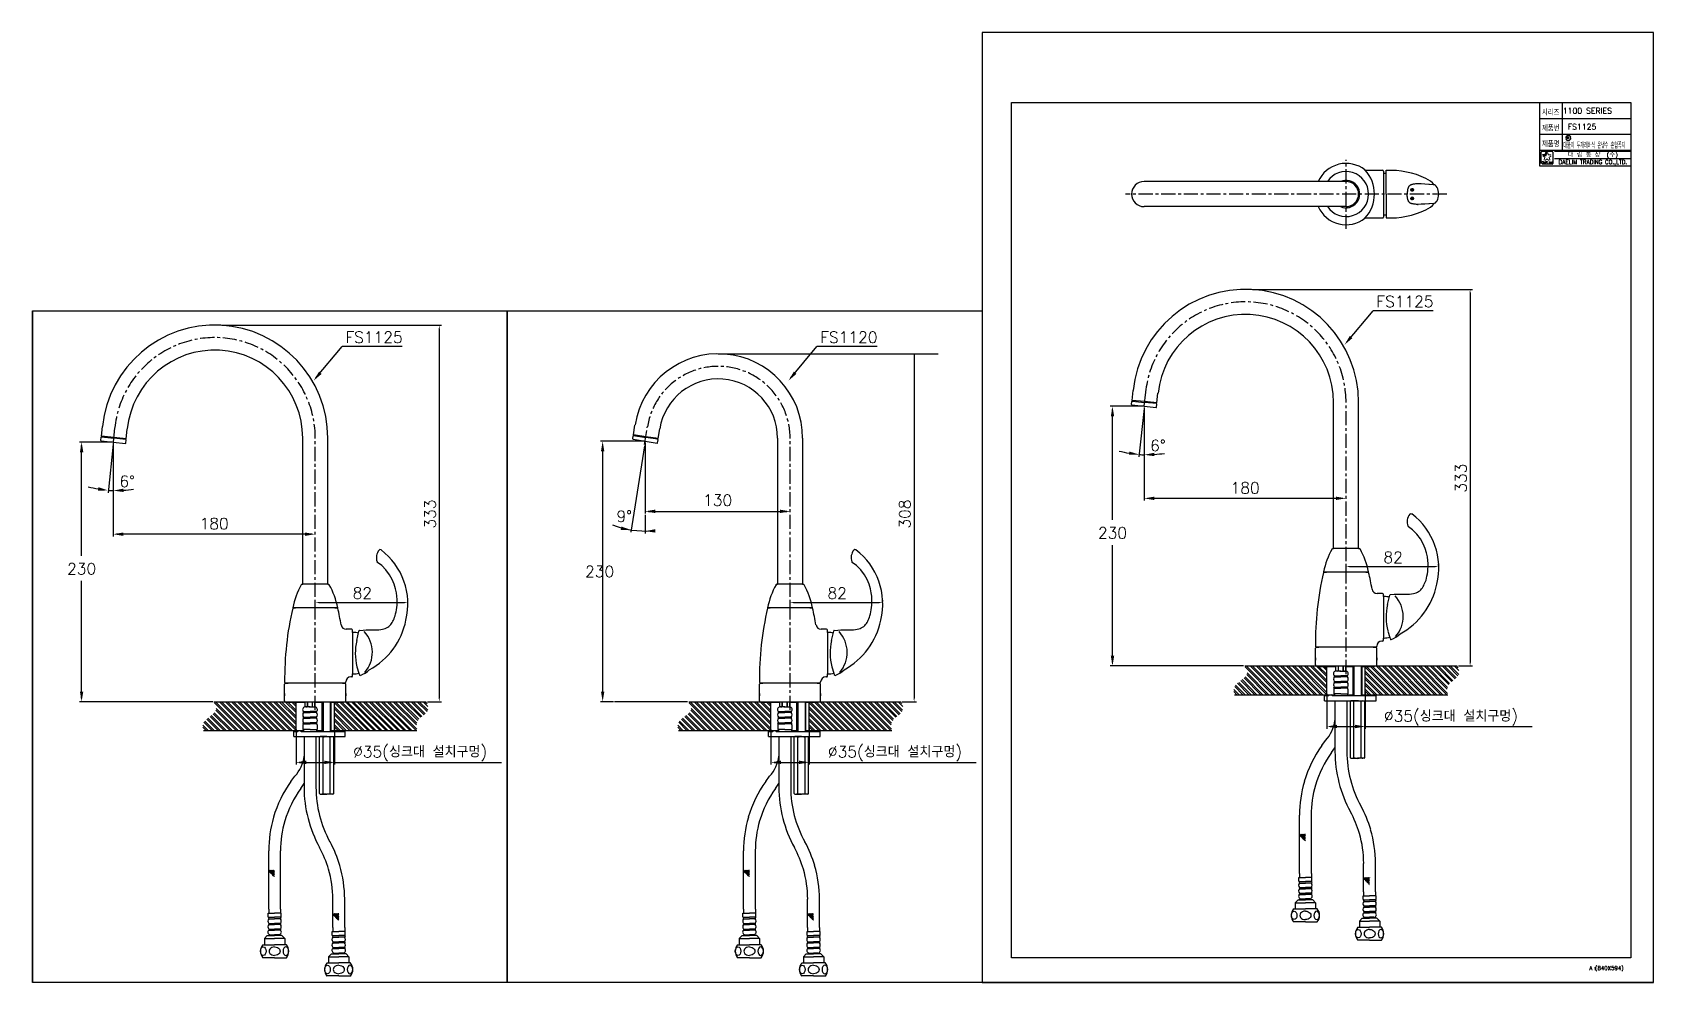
# Model space of a CAD drawing. Extents: x 0 to 1434, y 0 to 840.
import ezdxf
from ezdxf.enums import TextEntityAlignment as Align

# ---------------------------------------------------------------- set-up
doc = ezdxf.new("R2010")
doc.units = 0
doc.header["$LTSCALE"] = 10
doc.header["$MEASUREMENT"] = 0
doc.linetypes.add('CENTER', pattern=[2, 1.25, -0.25, 0.25, -0.25])
doc.layers.get('0').update_dxf_attribs({"color": 2, "linetype": 'CONTINUOUS'})
for name, color, linetype in [('CL', 1, 'CENTER'), ('D', 2, 'CONTINUOUS'), ('DIM', 2, 'CONTINUOUS'), ('DWG', 7, 'CONTINUOUS'), ('TXT', 5, 'CONTINUOUS')]:
    doc.layers.add(name, color=color, linetype=linetype)
doc.styles.add('GHS', font='romans', dxfattribs={"bigfont": 'ghs'})
doc.styles.add('ROMANS', font='romans')

msp = doc.modelspace()

# ---------------------------------------------------------------- texts
at = {"color": 7, "style": 'GHS'}
msp.add_text('1100 SERIES', height=5, dxfattribs=at).set_placement((1353.7, 768.2))
msp.add_text('FS1125', height=5, dxfattribs=at).set_placement((1370.7, 756.6), align=Align.MIDDLE)
at = {"style": 'GHS', "width": 0.5}
msp.add_text('대붙이 두개레버식 온냉수 혼합꼭지', height=5, dxfattribs=at).set_placement((1354.3, 737.6))
at = {"color": 7, "linetype": 'Continuous'}
for s, height, style, p in [('대 림 통 상  (주)', 4, 'GHS', (1380.3, 731.7)), ('DAELIM TRADING CO.,LTD.', 3.6, 'ROMANS', (1380.3, 724.9))]:
    msp.add_text(s, height=height, dxfattribs=dict(at, style=style)).set_placement(p, align=Align.MIDDLE)
at = {"color": 2, "linetype": 'Continuous', "style": 'ROMANS'}
msp.add_text('DAELIM', height=2, dxfattribs=at).set_placement((1339.7, 723.9), align=Align.CENTER)
at = {"char_height": 10, "attachment_point": 5, "style": 'GHS'}
for s, insert in [('FS1125', (1214.1, 602.1)), ('FS1125', (302.2, 570.5)), ('FS1120', (722.2, 570.5)), ('\\A1;6°', (995.6, 474.8)), ('\\A1;6°', (83.8, 443.1)), ('130', (606.1, 426.4)), ('180', (1072.7, 437.3)), ('\\A1;9%%D', (523.5, 412.2)), ('180', (160.8, 405.7)), ('230', (955.4, 397.5)), ('\\A1;82', (1203.6, 375.9)), ('230', (43.5, 365.8)), ('230', (501.7, 363.4)), ('\\A1;82', (291.8, 344.3)), ('\\A1;82', (711.8, 344.3)), ('%%c35(싱크대 설치구멍)', (1254.8, 234)), ('%%c35(싱크대 설치구멍)', (343, 202.4)), ('%%c35(싱크대 설치구멍)', (763, 202.4))]:
    msp.add_mtext(s, dxfattribs=dict(at, insert=insert))
at = {"char_height": 10, "attachment_point": 5, "rotation": 90, "style": 'GHS'}
for s, insert in [('333', (1263.6, 445.9)), ('333', (351.7, 414.2)), ('308', (771.7, 414.2))]:
    msp.add_mtext(s, dxfattribs=dict(at, insert=insert))
at = {"layer": 'DIM', "style": 'GHS', "width": 0.8}
for s, p in [('시리즈', (1335.3, 766.7)), ('제품번', (1335.3, 752.7)), ('제품명', (1335.3, 738.7))]:
    msp.add_text(s, height=5, dxfattribs=at).set_placement(p)
at = {"layer": 'DIM', "style": 'GHS'}
msp.add_text('K', height=2.39, dxfattribs=at).set_placement((1358.6, 746.7), align=Align.MIDDLE)
at = {"layer": 'DWG', "style": 'GHS'}
for s, height, p in [('A (840X594)', 3.5, (1377.2, 11.1)), ('1', 2.5, (1381.1, 11))]:
    msp.add_text(s, height=height, dxfattribs=at).set_placement(p)

# ---------------------------------------------------------------- blocks, each defined once
blk = doc.blocks.new('BORDER')
for p, q in [((1, 1), (0, 1)), ((0, 1), (0, 0)), ((1, 0), (1, 1)), ((0, 0), (1, 0))]:
    blk.add_line(p, q)

# ---------------------------------------------------------------- hatches: boundary and pattern name
h = msp.add_hatch()
h.set_pattern_fill('ANSI31', color=256, scale=2, angle=270, style=0)
h.set_pattern_definition([(315, (1449.65406, 1771.80645), (0.176776695, 0.176776695), [])])
h.paths.add_polyline_path([(1221.8, 700.8, 1), (1219.3, 700.8, 1)])
h.paths.add_polyline_path([(1219.3, 693.3, 1), (1221.8, 693.3, 1)])

# ---------------------------------------------------------------- linework, layer by layer
for p, q in [((840, 840), (840, 0)), ((1079.3, 612.8), (1273.7, 612.8)), ((1271.7, 609.8), (1271.7, 282.9)), ((1238.9, 593.9), (1185.9, 593.9)), ((167.5, 581.1), (361.9, 581.1)), ((359.9, 578.1), (359.9, 251.3)), ((327.1, 562.2), (274, 562.2)), ((747.1, 562.2), (694, 562.2)), ((606.7, 555.9), (801.1, 555.9)), ((779.9, 555.9), (779.9, 251.3)), ((982.4, 509.5), (953.4, 509.5)), ((955.4, 409), (955.4, 506.5)), ((983.3, 507.6), (978.8, 464.8)), ((983.4, 508.5), (983.4, 426.1)), ((70.5, 477.9), (41.5, 477.9)), ((43.5, 377.4), (43.5, 474.9)), ((71.4, 475.9), (66.9, 433.1)), ((71.5, 476.9), (71.5, 394.4)), ((540.9, 478.6), (502.4, 478.6)), ((504.4, 475.6), (504.4, 251.3)), ((541.3, 474.6), (529.2, 398.2)), ((541.9, 477.6), (541.9, 414.6)), ((544.9, 416.6), (667.2, 416.6)), ((1159, 428.1), (986.4, 428.1)), ((541.9, 413.6), (541.9, 397.1)), ((247.2, 396.4), (74.5, 396.4)), ((955.4, 282.9), (955.4, 386.8)), ((1162, 363.8), (1162, 369.8)), ((1165, 367.8), (1240.9, 367.8)), ((1243.9, 368.7), (1243.9, 369.8)), ((43.5, 251.3), (43.5, 355.1)), ((250.2, 332.2), (250.2, 338.1)), ((253.2, 336.1), (329.1, 336.1)), ((332.1, 337), (332.1, 338.1)), ((670.2, 332.2), (670.2, 338.1)), ((673.2, 336.1), (749.1, 336.1)), ((752.1, 337), (752.1, 338.1)), ((1135, 287.2), (1135, 285.1)), ((1189.1, 287.2), (1189.1, 285.1)), ((1071.3, 279.9), (953.4, 279.9)), ((1071.3, 279.9), (1006.8, 279.9)), ((1072.8, 279.1), (1097.3, 254.5)), ((1073.7, 279.9), (1099.1, 254.5)), ((1074.4, 273.9), (1093.8, 254.5)), ((1077.2, 279.9), (1102.6, 254.5)), ((1079, 279.9), (1104.4, 254.5)), ((1082.5, 279.9), (1107.9, 254.5)), ((1084.3, 279.9), (1109.7, 254.5)), ((1087.8, 279.9), (1113.2, 254.5)), ((1089.6, 279.9), (1115, 254.5)), ((1093.1, 279.9), (1118.5, 254.5)), ((1094.9, 279.9), (1120.3, 254.5)), ((1098.4, 279.9), (1123.8, 254.5)), ((1100.2, 279.9), (1125.6, 254.5)), ((1103.8, 279.9), (1129.2, 254.5)), ((1105.5, 279.9), (1130.9, 254.5)), ((1109.1, 279.9), (1134.5, 254.5)), ((1110.8, 279.9), (1136.2, 254.5)), ((1114.4, 279.9), (1139.8, 254.5)), ((1116.1, 279.9), (1141.5, 254.5)), ((1119.7, 279.9), (1145.1, 254.5)), ((1121.4, 279.9), (1145, 256.4)), ((1125, 279.9), (1145, 259.9)), ((1126.7, 279.9), (1145, 261.7)), ((1130.3, 279.9), (1145, 265.2)), ((1132, 279.9), (1145, 267)), ((1135.6, 279.9), (1145, 270.5)), ((1138, 279.2), (1145, 272.3)), ((1141.6, 279.2), (1145, 275.8)), ((1143.3, 279.2), (1145, 277.6)), ((1168.9, 279.9), (1168.9, 253.7)), ((1175.3, 279.9), (1175.3, 253.7)), ((1179, 278.9), (1203.4, 254.5)), ((1179, 275.4), (1199.9, 254.5)), ((1179, 273.6), (1198.1, 254.5)), ((1180.5, 279.2), (1205.2, 254.5)), ((1184, 279.2), (1208.7, 254.5)), ((1185.8, 279.2), (1210.5, 254.5)), ((1188.6, 279.9), (1214, 254.5)), ((1190.4, 279.9), (1215.8, 254.5)), ((1193.9, 279.9), (1219.3, 254.5)), ((1195.7, 279.9), (1221.1, 254.5)), ((1199.2, 279.9), (1224.6, 254.5)), ((1201, 279.9), (1226.4, 254.5)), ((1204.5, 279.9), (1229.9, 254.5)), ((1206.3, 279.9), (1231.7, 254.5)), ((1209.8, 279.9), (1235.2, 254.5)), ((1211.6, 279.9), (1237, 254.5)), ((1215.1, 279.9), (1240.5, 254.5)), ((1216.9, 279.9), (1242.3, 254.5)), ((1220.4, 279.9), (1245.8, 254.5)), ((1222.2, 279.9), (1247.6, 254.5)), ((1225.7, 279.9), (1251.1, 254.5)), ((1227.5, 279.9), (1251.7, 255.7)), ((1231, 279.9), (1251.4, 259.5)), ((1232.8, 279.9), (1251.7, 261)), ((1236.3, 279.9), (1252.8, 263.4)), ((1238.1, 279.9), (1253.6, 264.4)), ((1241.6, 279.9), (1255.5, 266.1)), ((1243.4, 279.9), (1256.4, 266.9)), ((1246.9, 279.9), (1258.4, 268.5)), ((1248.7, 279.9), (1259.3, 269.3)), ((1252.2, 279.9), (1261, 271.2)), ((1254, 279.9), (1261.6, 272.4)), ((1257.5, 279.9), (1261.7, 275.8)), ((1259.3, 279.9), (1261, 278.3)), ((1261.3, 279.9), (1273.7, 279.9)), ((1062.7, 259.1), (1067.3, 254.5)), ((1063.6, 261.8), (1070.8, 254.5)), ((1064.3, 262.8), (1072.6, 254.5)), ((1066, 264.6), (1076.1, 254.5)), ((1067, 265.4), (1077.9, 254.5)), ((1069, 267), (1081.4, 254.5)), ((1070, 267.8), (1083.2, 254.5)), ((1071.9, 269.4), (1086.7, 254.5)), ((1072.8, 270.3), (1088.5, 254.5)), ((1074.1, 272.4), (1092, 254.5)), ((1179, 270.1), (1194.6, 254.5)), ((1179, 268.3), (1192.8, 254.5)), ((1179, 264.8), (1189.3, 254.5)), ((1179, 263), (1187.5, 254.5)), ((1179, 259.5), (1184, 254.5)), ((159.5, 248.3), (41.5, 248.3)), ((159.5, 248.3), (95, 248.3)), ((161, 247.4), (185.5, 222.9)), ((161.9, 248.3), (187.3, 222.9)), ((165.4, 248.3), (190.8, 222.9)), ((167.2, 248.3), (192.6, 222.9)), ((170.7, 248.3), (196.1, 222.9)), ((172.5, 248.3), (197.9, 222.9)), ((176, 248.3), (201.4, 222.9)), ((177.8, 248.3), (203.2, 222.9)), ((181.3, 248.3), (206.7, 222.9)), ((183.1, 248.3), (208.5, 222.9)), ((186.6, 248.3), (212, 222.9)), ((188.4, 248.3), (213.8, 222.9)), ((191.9, 248.3), (217.3, 222.9)), ((193.7, 248.3), (219.1, 222.9)), ((197.2, 248.3), (222.6, 222.9)), ((199, 248.3), (224.4, 222.9)), ((202.5, 248.3), (227.9, 222.9)), ((204.3, 248.3), (229.7, 222.9)), ((207.8, 248.3), (233.2, 222.9)), ((209.6, 248.3), (233.2, 224.7)), ((213.1, 248.3), (233.2, 228.2)), ((214.9, 248.3), (233.2, 230)), ((218.4, 248.3), (233.2, 233.5)), ((220.2, 248.3), (233.2, 235.3)), ((223.1, 255.5), (223.1, 253.4)), ((223.7, 248.3), (233.2, 238.8)), ((226.2, 247.6), (233.2, 240.6)), ((229.7, 247.6), (233.2, 244.2)), ((231.5, 247.6), (233.2, 245.9)), ((257.1, 248.3), (257.1, 222)), ((263.5, 248.3), (263.5, 222)), ((267.2, 247.3), (291.6, 222.9)), ((268.6, 247.6), (293.3, 222.9)), ((272.2, 247.6), (296.9, 222.9)), ((273.9, 247.6), (298.6, 222.9)), ((276.8, 248.3), (302.2, 222.9)), ((277.2, 255.5), (277.2, 253.4)), ((278.5, 248.3), (303.9, 222.9)), ((282.1, 248.3), (307.5, 222.9)), ((283.8, 248.3), (309.2, 222.9)), ((287.4, 248.3), (312.8, 222.9)), ((289.1, 248.3), (314.5, 222.9)), ((292.7, 248.3), (318.1, 222.9)), ((294.4, 248.3), (319.8, 222.9)), ((298, 248.3), (323.4, 222.9)), ((299.7, 248.3), (325.1, 222.9)), ((303.3, 248.3), (328.7, 222.9)), ((305, 248.3), (330.4, 222.9)), ((308.6, 248.3), (334, 222.9)), ((310.3, 248.3), (335.7, 222.9)), ((313.9, 248.3), (339.3, 222.9)), ((315.7, 248.3), (339.9, 224.1)), ((319.2, 248.3), (339.6, 227.9)), ((321, 248.3), (339.9, 229.4)), ((324.5, 248.3), (341, 231.8)), ((326.3, 248.3), (341.8, 232.8)), ((329.8, 248.3), (343.6, 234.5)), ((331.6, 248.3), (344.6, 235.2)), ((335.1, 248.3), (346.6, 236.8)), ((336.9, 248.3), (347.5, 237.6)), ((340.4, 248.3), (349.1, 239.5)), ((342.2, 248.3), (349.7, 240.7)), ((345.7, 248.3), (349.9, 244.1)), ((347.5, 248.3), (349.1, 246.6)), ((349.4, 248.3), (361.9, 248.3)), ((514, 248.3), (502.4, 248.3)), ((579.5, 248.3), (515, 248.3)), ((581, 247.4), (605.5, 222.9)), ((581.9, 248.3), (607.3, 222.9)), ((585.4, 248.3), (610.8, 222.9)), ((587.2, 248.3), (612.6, 222.9)), ((590.7, 248.3), (616.1, 222.9)), ((592.5, 248.3), (617.9, 222.9)), ((596, 248.3), (621.4, 222.9)), ((597.8, 248.3), (623.2, 222.9)), ((601.3, 248.3), (626.7, 222.9)), ((603.1, 248.3), (628.5, 222.9)), ((606.6, 248.3), (632, 222.9)), ((608.4, 248.3), (633.8, 222.9)), ((611.9, 248.3), (637.3, 222.9)), ((613.7, 248.3), (639.1, 222.9)), ((617.2, 248.3), (642.6, 222.9)), ((619, 248.3), (644.4, 222.9)), ((622.5, 248.3), (647.9, 222.9)), ((624.3, 248.3), (649.7, 222.9)), ((627.8, 248.3), (653.2, 222.9)), ((629.6, 248.3), (653.2, 224.7)), ((633.1, 248.3), (653.2, 228.2)), ((634.9, 248.3), (653.2, 230)), ((638.4, 248.3), (653.2, 233.5)), ((640.2, 248.3), (653.2, 235.3)), ((643.1, 255.5), (643.1, 253.4)), ((643.7, 248.3), (653.2, 238.8)), ((646.2, 247.6), (653.2, 240.6)), ((649.7, 247.6), (653.2, 244.2)), ((651.5, 247.6), (653.2, 245.9)), ((677.1, 248.3), (677.1, 222)), ((683.5, 248.3), (683.5, 222)), ((687.2, 247.3), (711.6, 222.9)), ((688.6, 247.6), (713.3, 222.9)), ((692.2, 247.6), (716.9, 222.9)), ((693.9, 247.6), (718.6, 222.9)), ((696.8, 248.3), (722.2, 222.9)), ((697.2, 255.5), (697.2, 253.4)), ((698.5, 248.3), (723.9, 222.9)), ((702.1, 248.3), (727.5, 222.9)), ((703.8, 248.3), (729.2, 222.9)), ((707.4, 248.3), (732.8, 222.9)), ((709.1, 248.3), (734.5, 222.9)), ((712.7, 248.3), (738.1, 222.9)), ((714.4, 248.3), (739.8, 222.9)), ((718, 248.3), (743.4, 222.9)), ((719.7, 248.3), (745.1, 222.9)), ((723.3, 248.3), (748.7, 222.9)), ((725, 248.3), (750.4, 222.9)), ((728.6, 248.3), (754, 222.9)), ((730.3, 248.3), (755.7, 222.9)), ((733.9, 248.3), (759.3, 222.9)), ((735.7, 248.3), (759.9, 224.1)), ((739.2, 248.3), (759.6, 227.9)), ((741, 248.3), (759.9, 229.4)), ((744.5, 248.3), (761, 231.8)), ((746.3, 248.3), (761.8, 232.8)), ((749.8, 248.3), (763.6, 234.5)), ((751.6, 248.3), (764.6, 235.2)), ((755.1, 248.3), (766.6, 236.8)), ((756.9, 248.3), (767.5, 237.6)), ((760.4, 248.3), (769.1, 239.5)), ((762.2, 248.3), (769.7, 240.7)), ((765.7, 248.3), (769.9, 244.1)), ((767.5, 248.3), (769.1, 246.6)), ((769.4, 248.3), (781.9, 248.3)), ((1062.7, 257.4), (1065.5, 254.5)), ((1145, 255.4), (1145, 224.4)), ((1179, 257.7), (1182.2, 254.5)), ((1179, 256.7), (1179, 224.4)), ((151.7, 230.1), (159, 222.9)), ((152.4, 231.2), (160.7, 222.9)), ((154.2, 233), (164.3, 222.9)), ((155.1, 233.8), (166, 222.9)), ((157.1, 235.3), (169.6, 222.9)), ((158.1, 236.1), (171.3, 222.9)), ((160, 237.7), (174.9, 222.9)), ((160.9, 238.6), (176.6, 222.9)), ((162.3, 240.8), (180.2, 222.9)), ((162.6, 242.3), (182, 222.9)), ((267.2, 243.7), (288, 222.9)), ((267.2, 242), (286.3, 222.9)), ((267.2, 238.4), (282.7, 222.9)), ((267.2, 236.7), (280.9, 222.9)), ((267.2, 233.1), (277.4, 222.9)), ((267.2, 231.4), (275.6, 222.9)), ((571.7, 230.1), (579, 222.9)), ((572.4, 231.2), (580.7, 222.9)), ((574.2, 233), (584.3, 222.9)), ((575.1, 233.8), (586, 222.9)), ((577.1, 235.3), (589.6, 222.9)), ((578.1, 236.1), (591.3, 222.9)), ((580, 237.7), (594.9, 222.9)), ((580.9, 238.6), (596.6, 222.9)), ((582.3, 240.8), (600.2, 222.9)), ((582.6, 242.3), (602, 222.9)), ((687.2, 243.7), (708, 222.9)), ((687.2, 242), (706.3, 222.9)), ((687.2, 238.4), (702.7, 222.9)), ((687.2, 236.7), (700.9, 222.9)), ((687.2, 233.1), (697.4, 222.9)), ((687.2, 231.4), (695.6, 222.9)), ((150.8, 227.5), (155.4, 222.9)), ((150.8, 225.7), (153.7, 222.9)), ((233.2, 223.7), (233.2, 192.7)), ((267.2, 227.8), (272.1, 222.9)), ((267.2, 226.1), (270.3, 222.9)), ((267.2, 225.1), (267.2, 192.7)), ((570.8, 227.5), (575.4, 222.9)), ((570.8, 225.7), (573.7, 222.9)), ((653.2, 223.7), (653.2, 192.7)), ((687.2, 227.8), (692.1, 222.9)), ((687.2, 226.1), (690.3, 222.9)), ((687.2, 225.1), (687.2, 192.7)), ((1148, 226.4), (1176, 226.4)), ((1179, 226.4), (1326.6, 226.4)), ((236.2, 194.7), (264.2, 194.7)), ((267.2, 194.7), (414.8, 194.7)), ((656.2, 194.7), (684.2, 194.7)), ((687.2, 194.7), (834.8, 194.7)), ((1434, 0), (840, 0)), ((840, 0), (1434, 0)), ((840, 0), (1434, 0)), ((1434, 0), (840, 0)), ((840, 0), (1434, 0)), ((840, 0), (1434, 0))]:
    msp.add_line(p, q)
at = {"color": 7}
for p, q in [((1333, 778), (1333, 722)), ((1353, 778), (1353, 736)), ((1333, 764), (1414, 764)), ((1333, 750), (1414, 750)), ((1333, 736), (1414, 736)), ((1333, 722), (1414, 722))]:
    msp.add_line(p, q, dxfattribs=at)
at = {"color": 2, "linetype": 'Continuous'}
for p, q in [((1334.5, 724.1), (1334.5, 734.1)), ((1335.2, 734.9), (1344.2, 734.9)), ((1345, 734.1), (1345, 724.1)), ((1346.5, 735), (1414, 735)), ((1344.2, 723.4), (1335.5, 723.4)), ((1346.5, 728.5), (1414, 728.5))]:
    msp.add_line(p, q, dxfattribs=at)
at = {"color": 2}
for p, q in [((1335.8, 732.2), (1338.2, 732.2)), ((1336.5, 731.3), (1335.8, 732.2)), ((1338.2, 732.2), (1339, 734.5)), ((1338.9, 731.3), (1339.7, 733.6)), ((1339.7, 733.6), (1339, 734.5)), ((1336.5, 731.3), (1338.9, 731.3)), ((1121, 130.5), (1126, 125.4)), ((1121.1, 129.4), (1122.8, 131.2)), ((1121.7, 131.2), (1126, 126.8)), ((1121.8, 128.7), (1124.3, 131.2)), ((1122.5, 128), (1125.7, 131.2)), ((1123.1, 131.2), (1126, 128.2)), ((1123.2, 127.3), (1126, 130.2)), ((1124.5, 131.2), (1126, 129.7)), ((1125.9, 131.2), (1126, 131.1)), ((1123.9, 126.6), (1126, 128.7)), ((1124.6, 125.9), (1126, 127.3)), ((209.1, 98.8), (214.2, 93.7)), ((209.2, 97.8), (211, 99.5)), ((209.8, 99.5), (214.2, 95.2)), ((209.9, 97.1), (212.4, 99.5)), ((210.7, 96.4), (213.8, 99.5)), ((211.2, 99.5), (214.2, 96.6)), ((211.4, 95.7), (214.2, 98.5)), ((212.1, 95), (214.2, 97.1)), ((212.7, 99.5), (214.2, 98)), ((212.8, 94.2), (214.2, 95.7)), ((214.1, 99.5), (214.2, 99.4)), ((629.1, 98.8), (634.2, 93.7)), ((629.2, 97.8), (631, 99.5)), ((629.8, 99.5), (634.2, 95.2)), ((629.9, 97.1), (632.4, 99.5)), ((630.7, 96.4), (633.8, 99.5)), ((631.2, 99.5), (634.2, 96.6)), ((631.4, 95.7), (634.2, 98.5)), ((632.1, 95), (634.2, 97.1)), ((632.7, 99.5), (634.2, 98)), ((632.8, 94.2), (634.2, 95.7)), ((634.1, 99.5), (634.2, 99.4)), ((1177.7, 92.1), (1182.8, 87)), ((1177.8, 91.1), (1179.6, 92.8)), ((1178.4, 92.8), (1182.8, 88.5)), ((1178.5, 90.4), (1181, 92.8)), ((1179.3, 89.7), (1182.4, 92.8)), ((1179.8, 92.8), (1182.8, 89.9)), ((1180, 89), (1182.8, 91.8)), ((1180.7, 88.3), (1182.8, 90.4)), ((1181.3, 92.8), (1182.8, 91.3)), ((1181.4, 87.5), (1182.8, 89)), ((1182.1, 86.8), (1182.8, 87.6)), ((1182.7, 92.8), (1182.8, 92.7)), ((1182.8, 86.1), (1182.8, 86.1)), ((265.9, 60.5), (271, 55.4)), ((266, 59.4), (267.7, 61.2)), ((266.6, 61.2), (271, 56.8)), ((266.7, 58.7), (269.2, 61.2)), ((267.4, 58), (270.6, 61.2)), ((268, 61.2), (271, 58.2)), ((268.1, 57.3), (271, 60.1)), ((268.8, 56.6), (271, 58.7)), ((269.4, 61.2), (271, 59.6)), ((270.8, 61.2), (271, 61)), ((685.9, 60.5), (691, 55.4)), ((686, 59.4), (687.7, 61.2)), ((686.6, 61.2), (691, 56.8)), ((686.7, 58.7), (689.2, 61.2)), ((687.4, 58), (690.6, 61.2)), ((688, 61.2), (691, 58.2)), ((688.1, 57.3), (691, 60.1)), ((688.8, 56.6), (691, 58.7)), ((689.4, 61.2), (691, 59.6)), ((690.8, 61.2), (691, 61)), ((269.5, 55.9), (271, 57.3)), ((270.2, 55.2), (271, 55.9)), ((270.9, 54.5), (271, 54.5)), ((689.5, 55.9), (691, 57.3)), ((690.2, 55.2), (691, 55.9)), ((690.9, 54.5), (691, 54.5))]:
    msp.add_line(p, q, dxfattribs=at)
for points in [[(0, 594), (0, 0), (0, 594), (420, 594), (420, 0), (0, 0)], [(420, 594), (420, 0), (420, 594), (840, 594), (840, 0), (420, 0)], [(1162.6, 566.2), (1185.9, 593.9)], [(250.8, 534.5), (274, 562.2)], [(670.8, 534.5), (694, 562.2)]]:
    msp.add_lwpolyline(points)
for centre in [(1220.5, 700.8), (1220.5, 693.3)]:
    msp.add_circle(centre, 1.25)
at = {"color": 2, "linetype": 'Continuous'}
for centre, start, end in [((1335.2, 734.1), 90, 180), ((1344.2, 734.1), 0, 90), ((1344.2, 724.1), 270, 0)]:
    msp.add_arc(centre, 0.75, start, end, dxfattribs=at)
for centre, radius, start, end in [((992.1, 592.1), 126, 255.8139, 259.9069), ((983.4, 508.6), 42, 264, 270), ((983.4, 592.6), 126, 274.0931, 278.1861), ((80.3, 560.5), 126, 255.8139, 259.9069), ((71.5, 476.9), 42, 264, 270), ((71.5, 560.9), 126, 274.0931, 278.1861), ((541.9, 478.6), 79.4, 248.8189, 274.3277), ((541.9, 478.6), 79.4, 256.6723, 258.8361)]:
    msp.add_arc(centre, radius, start, end)
at = {"color": 2}
for points in [[(1335.8, 732.2), (1336.5, 731.3), (1338.2, 732.2), (1338.9, 731.3)], [(1338.2, 732.2), (1338.9, 731.3), (1339, 734.5), (1339.7, 733.6)], [(1340.5, 734.5), (1339.8, 733.6), (1341.2, 732.2), (1340.6, 731.3)], [(1341.2, 732.2), (1340.6, 731.3), (1343.6, 732.2), (1343, 731.3)], [(1337.3, 729.4), (1338.4, 729.7), (1335.4, 730.8), (1336.4, 731.1)], [(1336.6, 727), (1337.6, 727.4), (1337.3, 729.4), (1338.4, 729.7)], [(1339.7, 727.6), (1339.7, 728.7), (1337.8, 726.2), (1337.8, 727.3)], [(1341.7, 726.2), (1341.7, 727.3), (1339.7, 727.6), (1339.7, 728.7)], [(1344.1, 730.8), (1343, 731.1), (1342.1, 729.4), (1341.1, 729.7)], [(1342.1, 729.4), (1341.1, 729.7), (1342.9, 727), (1341.8, 727.4)]]:
    msp.add_solid(points, dxfattribs=at)
for points in [[(1271.2, 609.8), (1272.2, 609.8), (1271.7, 612.8)], [(359.4, 578.1), (360.4, 578.1), (359.9, 581.1)], [(1167.6, 569.8), (1160.7, 563.9), (1165.3, 571.7)], [(779.4, 552.9), (780.4, 552.9), (779.9, 555.9)], [(255.8, 538.1), (248.8, 532.2), (253.5, 540.1)], [(675.8, 538.1), (668.8, 532.2), (673.5, 540.1)], [(956.9, 500.5), (953.9, 500.5), (955.4, 509.5)], [(45, 468.9), (42, 468.9), (43.5, 477.9)], [(502.9, 469.6), (505.9, 469.6), (504.4, 478.6)], [(970.3, 469.5), (969.8, 466.6), (979, 466.8)], [(992.4, 465.4), (992.3, 468.4), (983.4, 466.6)], [(58.4, 437.9), (58, 434.9), (67.1, 435.1)], [(80.6, 433.7), (80.5, 436.7), (71.5, 434.9)], [(550.9, 418.1), (550.9, 415.1), (541.9, 416.6)], [(661.2, 418.1), (661.2, 415.1), (670.2, 416.6)], [(992.4, 429.6), (992.4, 426.6), (983.4, 428.1)], [(1153, 429.6), (1153, 426.6), (1162, 428.1)], [(520.9, 403.2), (520.4, 400.2), (529.5, 400.1)], [(80.5, 397.9), (80.5, 394.9), (71.5, 396.4)], [(241.2, 397.9), (241.2, 394.9), (250.2, 396.4)], [(551, 397.8), (550.9, 400.8), (541.9, 399.1)], [(1165, 368.3), (1165, 367.3), (1162, 367.8)], [(1240.9, 368.3), (1240.9, 367.3), (1243.9, 367.8)], [(253.2, 336.6), (253.2, 335.6), (250.2, 336.1)], [(329.1, 336.6), (329.1, 335.6), (332.1, 336.1)], [(673.2, 336.6), (673.2, 335.6), (670.2, 336.1)], [(749.1, 336.6), (749.1, 335.6), (752.1, 336.1)], [(956.9, 288.9), (953.9, 288.9), (955.4, 279.9)], [(1271.2, 282.9), (1272.2, 282.9), (1271.7, 279.9)], [(45, 257.3), (42, 257.3), (43.5, 248.3)], [(359.4, 251.3), (360.4, 251.3), (359.9, 248.3)], [(502.9, 257.3), (505.9, 257.3), (504.4, 248.3)], [(779.4, 251.3), (780.4, 251.3), (779.9, 248.3)], [(1154, 227.9), (1154, 224.9), (1145, 226.4)], [(1170, 227.9), (1170, 224.9), (1179, 226.4)], [(242.2, 196.2), (242.2, 193.2), (233.2, 194.7)], [(258.2, 196.2), (258.2, 193.2), (267.2, 194.7)], [(662.2, 196.2), (662.2, 193.2), (653.2, 194.7)], [(678.2, 196.2), (678.2, 193.2), (687.2, 194.7)]]:
    msp.add_solid(points)
at = {"layer": 'CL'}
for p, q in [((1162, 666.5), (1162, 727.4)), ((1251, 697.1), (966.9, 697.1)), ((983.5, 509.5), (984.8, 522.2)), ((1162, 272.7), (1162, 513.7)), ((71.6, 477.9), (72.9, 490.5)), ((541.5, 475.6), (543.9, 491.2)), ((250.2, 241), (250.2, 482)), ((670.2, 241), (670.2, 482))]:
    msp.add_line(p, q, dxfattribs=at)
for centre, radius, end in [((1073.1, 512.9), 88.9, 174), ((161.3, 481.3), 88.9, 174), ((606.7, 481.3), 63.5, 171)]:
    msp.add_arc(centre, radius, 0, end, dxfattribs=at)
at = {"layer": 'D', "color": 7}
for p, q in [((1151.3, 260.4), (1151.7, 261.1)), ((1151.7, 270.3), (1151.7, 271.3)), ((1151.7, 265.3), (1151.7, 266.3)), ((1151.7, 261.1), (1151.7, 261.3)), ((1163.2, 270.3), (1163.2, 271.3)), ((1163.2, 265.3), (1163.2, 266.3)), ((1163.2, 261.1), (1163.2, 261.3)), ((1163.5, 260.4), (1163.2, 261.1)), ((239.5, 228.7), (239.8, 229.5)), ((239.8, 238.7), (239.8, 239.7)), ((239.8, 233.7), (239.8, 234.7)), ((239.8, 229.5), (239.8, 229.7)), ((251.3, 238.7), (251.3, 239.7)), ((251.3, 233.7), (251.3, 234.7)), ((251.3, 229.5), (251.3, 229.7)), ((251.6, 228.7), (251.3, 229.5)), ((659.5, 228.7), (659.8, 229.5)), ((659.8, 238.7), (659.8, 239.7)), ((659.8, 233.7), (659.8, 234.7)), ((659.8, 229.5), (659.8, 229.7)), ((671.3, 238.7), (671.3, 239.7)), ((671.3, 233.7), (671.3, 234.7)), ((671.3, 229.5), (671.3, 229.7)), ((671.6, 228.7), (671.3, 229.5)), ((1120.5, 88.9), (1120.8, 88.2)), ((1120.8, 88.2), (1120.8, 88)), ((1131.6, 88.9), (1131.3, 88.2)), ((1131.3, 88.2), (1131.3, 88)), ((1120.8, 84), (1120.8, 83)), ((1131.3, 84), (1131.3, 83)), ((1177.3, 72.7), (1177.6, 72)), ((1177.6, 72), (1177.6, 71.7)), ((1188.3, 72.7), (1188, 72)), ((1188, 72), (1188, 71.7)), ((1177.6, 67.7), (1177.6, 66.7)), ((1188, 67.7), (1188, 66.7)), ((208.7, 57.3), (209, 56.5)), ((209, 56.5), (209, 56.3)), ((209, 52.3), (209, 51.3)), ((219.7, 57.3), (219.4, 56.5)), ((219.4, 56.5), (219.4, 56.3)), ((219.4, 52.3), (219.4, 51.3)), ((628.7, 57.3), (629, 56.5)), ((629, 56.5), (629, 56.3)), ((629, 52.3), (629, 51.3)), ((639.7, 57.3), (639.4, 56.5)), ((639.4, 56.5), (639.4, 56.3)), ((639.4, 52.3), (639.4, 51.3)), ((265.4, 41), (265.7, 40.3)), ((265.7, 40.3), (265.7, 40.1)), ((265.7, 36.1), (265.7, 35.1)), ((276.5, 41), (276.2, 40.3)), ((276.2, 40.3), (276.2, 40.1)), ((276.2, 36.1), (276.2, 35.1)), ((685.4, 41), (685.7, 40.3)), ((685.7, 40.3), (685.7, 40.1)), ((685.7, 36.1), (685.7, 35.1)), ((696.5, 41), (696.2, 40.3)), ((696.2, 40.3), (696.2, 40.1)), ((696.2, 36.1), (696.2, 35.1))]:
    msp.add_line(p, q, dxfattribs=at)
for centre, radius, start, end in [((1123.1, 86), 3.04, 138.8879, 221.1121), ((1122.8, 89.9), 2.5, 180, 202.7701), ((1129, 86), 3.04, 318.8879, 41.1121), ((1129.3, 89.9), 2.5, 337.2299, 0), ((1179.9, 69.7), 3.04, 138.8879, 221.1121), ((1179.6, 73.7), 2.5, 180, 202.7701), ((1185.7, 69.7), 3.04, 318.8879, 41.1121), ((1186, 73.7), 2.5, 337.2299, 0), ((211, 58.2), 2.5, 180, 202.7701), ((217.4, 58.2), 2.5, 337.2299, 0), ((631, 58.2), 2.5, 180, 202.7701), ((637.4, 58.2), 2.5, 337.2299, 0), ((211.3, 54.3), 3.04, 138.8879, 221.1121), ((217.1, 54.3), 3.04, 318.8879, 41.1121), ((631.3, 54.3), 3.04, 138.8879, 221.1121), ((637.1, 54.3), 3.04, 318.8879, 41.1121), ((268, 38.1), 3.04, 138.8879, 221.1121), ((267.7, 42), 2.5, 180, 202.7701), ((273.9, 38.1), 3.04, 318.8879, 41.1121), ((274.2, 42), 2.5, 337.2299, 0), ((688, 38.1), 3.04, 138.8879, 221.1121), ((687.7, 42), 2.5, 180, 202.7701), ((693.9, 38.1), 3.04, 318.8879, 41.1121), ((694.2, 42), 2.5, 337.2299, 0)]:
    msp.add_arc(centre, radius, start, end, dxfattribs=at)
at = {"layer": 'DIM'}
for p, q in [((1356.4, 746.7), (1356.9, 746.7)), ((1356.9, 746.7), (1357.4, 746.7)), ((1360.4, 746.7), (1359.9, 746.7)), ((1360.9, 746.7), (1360.4, 746.7))]:
    msp.add_line(p, q, dxfattribs=at)
for start, end in [(15, 180), (195, 0)]:
    msp.add_arc((1358.6, 746.7), 2.25, start, end, dxfattribs=at)
at = {"layer": 'DWG'}
for p, q in [((1180.3, 718.2), (1194.2, 718.2)), ((1195, 717.4), (1195, 676.8)), ((1197.4, 697.1), (1197.4, 718.1)), ((1162, 708.2), (983.4, 708.2)), ((1195.8, 715.4), (1195, 715.4)), ((1219.8, 705.4), (1219.4, 705.2)), ((1220.2, 705.5), (1219.8, 705.4)), ((1225.1, 706.2), (1224.2, 706.2)), ((1225.6, 706.2), (1225.1, 706.2)), ((1225.8, 706.2), (1225.6, 706.2)), ((1225.8, 706.2), (1225.6, 706.2)), ((1225.6, 706.2), (1225.6, 706.2)), ((1225.8, 706.2), (1225.8, 706.2)), ((1239.1, 705.4), (1235.1, 705.6)), ((1197.4, 697.1), (1197.4, 676.1)), ((1239.1, 688.8), (1235.1, 688.5)), ((1162, 686), (983.4, 686)), ((1180.3, 676), (1194.2, 676)), ((1195.8, 678.7), (1195, 678.7)), ((1225.1, 687.9), (1225.6, 687.9)), ((1225.6, 687.9), (1225.1, 687.9)), ((1225.6, 687.9), (1225.8, 687.9)), ((1225.8, 687.9), (1225.6, 687.9)), ((1225.6, 687.9), (1225.6, 687.9)), ((1225.6, 687.9), (1225.6, 687.9)), ((1225.8, 687.9), (1225.6, 687.9)), ((1225.8, 687.9), (1225.6, 687.9)), ((1225.8, 687.9), (1225.8, 687.9)), ((1225.8, 687.9), (1225.8, 687.9)), ((972.8, 514.7), (973.8, 523.4)), ((994.7, 512.4), (995.6, 521.1)), ((972.3, 511), (972.6, 513.8)), ((972.6, 510.7), (983.4, 509.5)), ((983.8, 513.6), (972.8, 514.7)), ((973, 514), (983.7, 512.9)), ((974, 513.9), (974.1, 514.6)), ((983.4, 509.5), (994.1, 508.4)), ((994.5, 511.8), (983.7, 512.9)), ((994.7, 512.4), (983.8, 513.6)), ((993.4, 511.9), (993.5, 512.5)), ((994.4, 508.7), (994.7, 511.4)), ((1150.9, 383.7), (1150.9, 513.7)), ((1173.1, 383.7), (1173.1, 513.7)), ((61, 483.1), (61.9, 491.7)), ((82.9, 480.8), (83.8, 489.4)), ((531.6, 484.3), (533, 492.9)), ((553.5, 480.9), (554.9, 489.5)), ((60.5, 479.3), (60.8, 482.1)), ((60.8, 479), (71.5, 477.9)), ((71.9, 481.9), (61, 483.1)), ((61.1, 482.4), (71.9, 481.2)), ((62.2, 482.3), (62.2, 482.9)), ((71.5, 477.9), (82.3, 476.7)), ((82.9, 480.8), (71.9, 481.9)), ((82.6, 480.1), (71.9, 481.2)), ((81.6, 480.2), (81.6, 480.9)), ((82.6, 477), (82.9, 479.8)), ((239.1, 352.1), (239.1, 482)), ((261.3, 352.1), (261.3, 482)), ((531, 480.6), (531.5, 483.4)), ((531.3, 480.3), (541.9, 478.6)), ((542.6, 482.6), (531.6, 484.3)), ((531.8, 483.6), (542.5, 481.9)), ((532.8, 483.5), (533, 484.1)), ((541.9, 478.6), (552.6, 476.9)), ((553.1, 480.3), (542.5, 481.9)), ((553.5, 480.9), (542.6, 482.6)), ((552.1, 480.4), (552.2, 481.1)), ((553, 477.2), (553.4, 479.9)), ((659.1, 481.3), (659.1, 352.1)), ((681.3, 481.3), (681.3, 352.1)), ((1220.8, 400.2), (1217.1, 403)), ((1224.6, 396.4), (1220.8, 400.2)), ((1227.7, 392.2), (1224.6, 396.4)), ((1230.2, 387.9), (1227.7, 392.2)), ((1231.9, 383.7), (1230.2, 387.9)), ((1150.3, 383.7), (1150.9, 383.7)), ((1173.1, 383.7), (1150.9, 383.7)), ((1173.1, 383.7), (1173.7, 383.7)), ((1233.1, 379.9), (1231.9, 383.7)), ((1233.9, 376.4), (1233.1, 379.9)), ((1234.3, 373.2), (1233.9, 376.4)), ((1234.5, 370.4), (1234.3, 373.2)), ((309, 368.6), (305.2, 371.4)), ((312.7, 364.8), (309, 368.6)), ((315.9, 360.6), (312.7, 364.8)), ((318.3, 356.2), (315.9, 360.6)), ((729, 368.6), (725.2, 371.4)), ((732.7, 364.8), (729, 368.6)), ((735.9, 360.6), (732.7, 364.8)), ((738.3, 356.2), (735.9, 360.6)), ((1162, 362.8), (1142.3, 362.8)), ((1142.3, 362.8), (1144.6, 362.8)), ((1181.7, 362.8), (1162, 362.8)), ((1179.5, 362.8), (1181.7, 362.8)), ((1233.1, 357.5), (1233.5, 359.3)), ((1233.5, 359.3), (1233.9, 361.3)), ((1233.9, 361.3), (1234.2, 363.3)), ((1234.2, 363.3), (1234.4, 365.5)), ((1234.4, 365.5), (1234.5, 367.9)), ((1234.5, 367.9), (1234.5, 370.4)), ((238.4, 352.1), (239.1, 352.1)), ((261.3, 352.1), (239.1, 352.1)), ((261.3, 352.1), (261.9, 352.1)), ((320.1, 352.1), (318.3, 356.2)), ((321.3, 348.2), (320.1, 352.1)), ((322, 344.7), (321.3, 348.2)), ((322.4, 341.6), (322, 344.7)), ((658.4, 352.1), (659.1, 352.1)), ((681.3, 352.1), (659.1, 352.1)), ((681.3, 352.1), (681.9, 352.1)), ((740.1, 352.1), (738.3, 356.2)), ((741.3, 348.2), (740.1, 352.1)), ((742, 344.7), (741.3, 348.2)), ((742.4, 341.6), (742, 344.7)), ((1221.5, 344), (1222.8, 344.3)), ((1222.8, 344.3), (1223.9, 344.7)), ((1223.9, 344.7), (1225.1, 345.1)), ((1225.1, 345.1), (1226.1, 345.7)), ((1226.1, 345.7), (1227.1, 346.4)), ((1227.1, 346.4), (1228, 347.3)), ((1228, 347.3), (1228.8, 348.1)), ((1228.8, 348.1), (1229.5, 349.1)), ((1229.5, 349.1), (1230.1, 350.1)), ((1230.1, 350.1), (1230.7, 351.1)), ((1230.7, 351.1), (1231.2, 352.2)), ((1231.2, 352.2), (1231.7, 353.3)), ((1231.7, 353.3), (1232.2, 354.5)), ((1232.2, 354.5), (1232.7, 355.9)), ((1232.7, 355.9), (1233.1, 357.5)), ((230.4, 331.2), (232.7, 331.2)), ((250.2, 331.2), (230.5, 331.2)), ((269.8, 331.2), (250.2, 331.2)), ((267.6, 331.2), (269.9, 331.2)), ((322, 329.6), (322.3, 331.7)), ((322.3, 331.7), (322.5, 333.8)), ((322.6, 338.8), (322.4, 341.6)), ((322.5, 333.8), (322.6, 336.2)), ((322.6, 336.2), (322.6, 338.8)), ((650.4, 331.2), (652.7, 331.2)), ((670.2, 331.2), (650.5, 331.2)), ((689.8, 331.2), (670.2, 331.2)), ((687.6, 331.2), (689.9, 331.2)), ((742, 329.6), (742.3, 331.7)), ((742.3, 331.7), (742.5, 333.8)), ((742.6, 338.8), (742.4, 341.6)), ((742.5, 333.8), (742.6, 336.2)), ((742.6, 336.2), (742.6, 338.8)), ((1194.2, 344), (1189.4, 344)), ((1195, 341.3), (1195, 343.2)), ((1195, 341.3), (1195, 304.6)), ((1195.7, 341.3), (1195, 341.3)), ((1198.7, 334.1), (1200.6, 342.4)), ((1200.6, 342.4), (1200.7, 342.6)), ((1201.1, 343), (1204.4, 343.3)), ((1204.4, 343.3), (1206.9, 343.3)), ((1206.9, 343.3), (1209.5, 343.3)), ((1209.5, 343.3), (1211.9, 343.3)), ((1211.9, 343.3), (1214.1, 343.3)), ((1214.1, 343.3), (1216.2, 343.4)), ((1216.2, 343.4), (1218.2, 343.5)), ((1218.2, 343.5), (1219.9, 343.7)), ((1219.9, 343.7), (1221.5, 344)), ((315.3, 314.8), (316.2, 315.6)), ((316.2, 315.6), (317, 316.5)), ((317, 316.5), (317.7, 317.4)), ((317.7, 317.4), (318.3, 318.4)), ((318.3, 318.4), (318.9, 319.5)), ((318.9, 319.5), (319.4, 320.5)), ((319.4, 320.5), (319.9, 321.6)), ((319.9, 321.6), (320.3, 322.9)), ((320.3, 322.9), (320.8, 324.3)), ((320.8, 324.3), (321.3, 325.9)), ((321.3, 325.9), (321.7, 327.7)), ((321.7, 327.7), (322, 329.6)), ((735.3, 314.8), (736.2, 315.6)), ((736.2, 315.6), (737, 316.5)), ((737, 316.5), (737.7, 317.4)), ((737.7, 317.4), (738.3, 318.4)), ((738.3, 318.4), (738.9, 319.5)), ((738.9, 319.5), (739.4, 320.5)), ((739.4, 320.5), (739.9, 321.6)), ((739.9, 321.6), (740.3, 322.9)), ((740.3, 322.9), (740.8, 324.3)), ((740.8, 324.3), (741.3, 325.9)), ((741.3, 325.9), (741.7, 327.7)), ((741.7, 327.7), (742, 329.6)), ((282.4, 312.4), (277.6, 312.4)), ((283.2, 309.6), (283.2, 311.6)), ((283.2, 309.6), (283.2, 272.9)), ((283.9, 309.6), (283.2, 309.6)), ((286.9, 302.5), (288.8, 310.7)), ((288.8, 310.7), (288.9, 311)), ((289.3, 311.4), (292.5, 311.6)), ((292.5, 311.6), (295.1, 311.7)), ((295.1, 311.7), (297.6, 311.7)), ((297.6, 311.7), (300, 311.7)), ((300, 311.7), (302.3, 311.7)), ((302.3, 311.7), (304.4, 311.7)), ((304.4, 311.7), (306.3, 311.9)), ((306.3, 311.9), (308.1, 312.1)), ((308.1, 312.1), (309.6, 312.3)), ((309.6, 312.3), (310.9, 312.6)), ((310.9, 312.6), (312.1, 313)), ((312.1, 313), (313.2, 313.5)), ((313.2, 313.5), (314.3, 314.1)), ((314.3, 314.1), (315.3, 314.8)), ((702.4, 312.4), (697.6, 312.4)), ((703.2, 309.6), (703.2, 311.6)), ((703.2, 309.6), (703.2, 272.9)), ((703.9, 309.6), (703.2, 309.6)), ((706.9, 302.5), (708.8, 310.7)), ((708.8, 310.7), (708.9, 311)), ((709.3, 311.4), (712.5, 311.6)), ((712.5, 311.6), (715.1, 311.7)), ((715.1, 311.7), (717.6, 311.7)), ((717.6, 311.7), (720, 311.7)), ((720, 311.7), (722.3, 311.7)), ((722.3, 311.7), (724.4, 311.7)), ((724.4, 311.7), (726.3, 311.9)), ((726.3, 311.9), (728.1, 312.1)), ((728.1, 312.1), (729.6, 312.3)), ((729.6, 312.3), (730.9, 312.6)), ((730.9, 312.6), (732.1, 313)), ((732.1, 313), (733.2, 313.5)), ((733.2, 313.5), (734.3, 314.1)), ((734.3, 314.1), (735.3, 314.8)), ((1194.2, 301.8), (1193.6, 301.8)), ((1195, 304.6), (1195.7, 304.6)), ((1195, 302.6), (1195, 304.6)), ((1198.8, 310.8), (1200.7, 305.2)), ((1200.7, 305.2), (1201, 303.8)), ((1135, 280.8), (1135, 295.5)), ((1138, 296.4), (1135.8, 296.4)), ((1135.9, 296.4), (1138, 296.4)), ((1186, 296.4), (1138, 296.4)), ((1186, 296.4), (1188.2, 296.4)), ((1188.2, 296.4), (1186, 296.4)), ((1189.1, 280.8), (1189.1, 295.5)), ((283.2, 271), (283.2, 272.9)), ((283.2, 272.9), (283.8, 272.9)), ((287, 279.2), (288.8, 273.6)), ((288.8, 273.6), (289.2, 272.1)), ((703.2, 272.9), (703.8, 272.9)), ((703.2, 271), (703.2, 272.9)), ((707, 279.2), (708.8, 273.6)), ((708.8, 273.6), (709.2, 272.1)), ((1072.3, 279.9), (1137.1, 279.9)), ((1135.9, 279.9), (1137, 279.9)), ((1137.1, 279.9), (1186.9, 279.9)), ((1137.1, 279.2), (1137.1, 279.9)), ((1153, 279.2), (1137.1, 279.2)), ((1141.7, 279.2), (1141.7, 279.9)), ((1145, 254.5), (1145, 279.2)), ((1157.4, 275.3), (1153, 275.3)), ((1155.2, 275.8), (1155.2, 279.9)), ((1155.2, 275.8), (1155.4, 275.8)), ((1155.4, 275.8), (1155.4, 279.9)), ((1157.4, 275.3), (1161.8, 275.3)), ((1159.4, 275.8), (1159.4, 279.9)), ((1159.6, 275.8), (1159.4, 275.8)), ((1159.6, 275.8), (1159.6, 279.9)), ((1168.2, 279.2), (1161.8, 279.2)), ((1168.2, 253.7), (1168.2, 279.9)), ((1176.1, 253.7), (1176.1, 279.9)), ((1186.9, 279.2), (1176.1, 279.2)), ((1179, 254.5), (1179, 279.2)), ((1182.3, 279.2), (1182.3, 279.9)), ((1186.9, 279.9), (1260.3, 279.9)), ((1186.9, 279.2), (1186.9, 279.9)), ((1187, 279.9), (1188.2, 279.9)), ((223.1, 249.2), (223.1, 263.9)), ((226.2, 264.8), (224, 264.8)), ((224, 264.8), (226.2, 264.8)), ((274.2, 264.8), (226.2, 264.8)), ((276.3, 264.8), (274.2, 264.8)), ((274.2, 264.8), (276.3, 264.8)), ((277.2, 249.2), (277.2, 263.9)), ((282.4, 270.2), (281.7, 270.2)), ((643.1, 249.2), (643.1, 263.9)), ((644, 264.8), (646.2, 264.8)), ((646.2, 264.8), (644, 264.8)), ((694.2, 264.8), (646.2, 264.8)), ((694.2, 264.8), (696.3, 264.8)), ((696.3, 264.8), (694.2, 264.8)), ((697.2, 249.2), (697.2, 263.9)), ((702.4, 270.2), (701.7, 270.2)), ((1151.2, 259.4), (1151.2, 255.3)), ((1151.3, 260.4), (1157.4, 260.4)), ((1151.7, 271.3), (1157.4, 271.3)), ((1151.7, 270.3), (1157.4, 270.3)), ((1151.7, 266.3), (1157.4, 266.3)), ((1151.7, 265.3), (1157.4, 265.3)), ((1151.7, 261.3), (1157.4, 261.3)), ((1163.2, 271.3), (1157.4, 271.3)), ((1163.2, 270.3), (1157.4, 270.3)), ((1163.2, 266.3), (1157.4, 266.3)), ((1163.2, 265.3), (1157.4, 265.3)), ((1163.2, 261.3), (1157.4, 261.3)), ((1163.5, 260.4), (1157.4, 260.4)), ((1163.7, 259.4), (1163.7, 255.3)), ((160.5, 248.3), (225.3, 248.3)), ((224, 248.3), (225.2, 248.3)), ((225.3, 248.3), (275.1, 248.3)), ((225.3, 247.6), (225.3, 248.3)), ((241.2, 247.6), (225.3, 247.6)), ((229.9, 247.6), (229.9, 248.3)), ((233.2, 222.9), (233.2, 247.6)), ((243.3, 244.2), (243.3, 248.3)), ((243.3, 244.2), (243.5, 244.2)), ((243.5, 244.2), (243.5, 248.3)), ((247.6, 244.2), (247.6, 248.3)), ((247.8, 244.2), (247.6, 244.2)), ((247.8, 244.2), (247.8, 248.3)), ((256.3, 247.6), (249.9, 247.6)), ((256.3, 222), (256.3, 248.3)), ((264.2, 222), (264.2, 248.3)), ((275.1, 247.6), (264.2, 247.6)), ((267.2, 222.9), (267.2, 247.6)), ((270.5, 247.6), (270.5, 248.3)), ((275.1, 248.3), (348.4, 248.3)), ((275.1, 247.6), (275.1, 248.3)), ((275.2, 248.3), (276.3, 248.3)), ((580.5, 248.3), (645.3, 248.3)), ((644, 248.3), (645.2, 248.3)), ((645.3, 248.3), (695.1, 248.3)), ((645.3, 247.6), (645.3, 248.3)), ((661.2, 247.6), (645.3, 247.6)), ((649.9, 247.6), (649.9, 248.3)), ((653.2, 222.9), (653.2, 247.6)), ((663.3, 244.2), (663.3, 248.3)), ((663.3, 244.2), (663.5, 244.2)), ((663.5, 244.2), (663.5, 248.3)), ((667.6, 244.2), (667.6, 248.3)), ((667.8, 244.2), (667.6, 244.2)), ((667.8, 244.2), (667.8, 248.3)), ((676.3, 247.6), (669.9, 247.6)), ((676.3, 222), (676.3, 248.3)), ((684.2, 222), (684.2, 248.3)), ((695.1, 247.6), (684.2, 247.6)), ((687.2, 222.9), (687.2, 247.6)), ((690.5, 247.6), (690.5, 248.3)), ((695.1, 248.3), (768.4, 248.3)), ((695.1, 247.6), (695.1, 248.3)), ((695.2, 248.3), (696.3, 248.3)), ((1063.2, 254.5), (1151.7, 254.5)), ((1142.9, 249.1), (1142.9, 253.7)), ((1142.9, 253.7), (1146.6, 253.7)), ((1142.9, 249.1), (1163.2, 249.1)), ((1146.6, 253.7), (1147.3, 254.5)), ((1147.3, 254.5), (1149, 254.5)), ((1148, 254.5), (1149.8, 254.5)), ((1149.6, 253.7), (1148.9, 254.5)), ((1149.6, 253.7), (1163.2, 253.7)), ((1149.6, 253.7), (1150.4, 253.7)), ((1150.4, 253.7), (1149.8, 254.5)), ((1149.8, 253.7), (1151.7, 253.7)), ((1150.1, 254.1), (1150.4, 254.5)), ((1150.4, 254.5), (1151.7, 254.5)), ((1157.4, 255.3), (1151.2, 255.3)), ((1152.2, 249.1), (1152.2, 204.3)), ((1157.4, 255.3), (1163.7, 255.3)), ((1162.7, 249.1), (1162.7, 204.3)), ((1163.2, 254.5), (1168.2, 254.5)), ((1163.2, 253.7), (1168.2, 253.7)), ((1163.2, 253.7), (1179.8, 253.7)), ((1163.2, 249.1), (1168.2, 249.1)), ((1163.2, 249.1), (1188.5, 249.1)), ((1164.4, 253.7), (1165.1, 254.5)), ((1164.4, 253.7), (1167.4, 253.7)), ((1165.1, 254.5), (1166.7, 254.5)), ((1165.8, 248.6), (1166.3, 249.1)), ((1165.8, 240.5), (1165.8, 248.6)), ((1172.1, 249.1), (1166.3, 249.1)), ((1167.4, 253.7), (1166.7, 254.5)), ((1168.9, 241.2), (1168.9, 248.6)), ((1172.1, 249.1), (1178, 249.1)), ((1175.3, 241.2), (1175.3, 248.6)), ((1176.1, 254.5), (1252, 254.5)), ((1176.1, 253.7), (1188.5, 253.7)), ((1176.8, 253.7), (1177.5, 254.5)), ((1177.5, 254.5), (1179.1, 254.5)), ((1178.5, 248.6), (1178, 249.1)), ((1178.5, 240.5), (1178.5, 248.6)), ((1179.8, 253.7), (1179.1, 254.5)), ((1188.5, 249.1), (1188.5, 253.7)), ((239.8, 239.7), (245.6, 239.7)), ((239.8, 238.7), (245.6, 238.7)), ((239.8, 234.7), (245.6, 234.7)), ((239.8, 233.7), (245.6, 233.7)), ((239.8, 229.7), (245.6, 229.7)), ((245.6, 243.7), (241.1, 243.7)), ((245.6, 243.7), (250, 243.7)), ((251.3, 239.7), (245.6, 239.7)), ((251.3, 238.7), (245.6, 238.7)), ((251.3, 234.7), (245.6, 234.7)), ((251.3, 233.7), (245.6, 233.7)), ((251.3, 229.7), (245.6, 229.7)), ((659.8, 239.7), (665.6, 239.7)), ((659.8, 238.7), (665.6, 238.7)), ((659.8, 234.7), (665.6, 234.7)), ((659.8, 233.7), (665.6, 233.7)), ((659.8, 229.7), (665.6, 229.7)), ((665.6, 243.7), (661.1, 243.7)), ((665.6, 243.7), (670, 243.7)), ((671.3, 239.7), (665.6, 239.7)), ((671.3, 238.7), (665.6, 238.7)), ((671.3, 234.7), (665.6, 234.7)), ((671.3, 233.7), (665.6, 233.7)), ((671.3, 229.7), (665.6, 229.7)), ((1165.8, 198.8), (1165.8, 240.5)), ((1168.9, 198.8), (1168.9, 241.2)), ((1175.3, 198.8), (1175.3, 241.2)), ((1178.5, 198.8), (1178.5, 240.5)), ((151.4, 222.9), (239.8, 222.9)), ((231.1, 222), (234.8, 222)), ((231.1, 217.4), (231.1, 222)), ((231.1, 217.4), (251.3, 217.4)), ((234.8, 222), (235.4, 222.8)), ((235.4, 222.8), (237.2, 222.8)), ((236.1, 222.8), (237.9, 222.8)), ((237.8, 222), (237.1, 222.8)), ((237.8, 222), (251.3, 222)), ((237.8, 222), (238.6, 222)), ((238.6, 222), (237.9, 222.8)), ((238, 222), (239.8, 222)), ((238.2, 222.4), (238.5, 222.8)), ((238.5, 222.8), (239.8, 222.8)), ((239.3, 227.8), (239.3, 223.7)), ((245.6, 223.7), (239.3, 223.7)), ((239.5, 228.7), (245.6, 228.7)), ((240.3, 217.4), (240.3, 172.6)), ((251.6, 228.7), (245.6, 228.7)), ((245.6, 223.7), (251.8, 223.7)), ((250.8, 217.4), (250.8, 172.6)), ((251.3, 222.9), (256.3, 222.9)), ((251.3, 222), (268, 222)), ((251.3, 222), (256.3, 222)), ((251.3, 217.4), (256.3, 217.4)), ((251.3, 217.4), (276.7, 217.4)), ((251.8, 227.8), (251.8, 223.7)), ((252.6, 222), (253.2, 222.8)), ((252.6, 222), (255.6, 222)), ((253.2, 222.8), (254.9, 222.8)), ((253.9, 216.9), (254.4, 217.4)), ((253.9, 208.8), (253.9, 216.9)), ((260.3, 217.4), (254.4, 217.4)), ((255.6, 222), (254.9, 222.8)), ((257.1, 209.5), (257.1, 216.9)), ((260.3, 217.4), (266.1, 217.4)), ((263.4, 209.5), (263.4, 216.9)), ((264.2, 222.9), (340.1, 222.9)), ((264.2, 222), (276.7, 222)), ((265, 222), (265.6, 222.8)), ((265.6, 222.8), (267.3, 222.8)), ((266.6, 216.9), (266.1, 217.4)), ((266.6, 208.8), (266.6, 216.9)), ((268, 222), (267.3, 222.8)), ((276.7, 217.4), (276.7, 222)), ((571.4, 222.9), (659.8, 222.9)), ((651.1, 217.4), (651.1, 222)), ((651.1, 222), (654.8, 222)), ((651.1, 217.4), (671.3, 217.4)), ((654.8, 222), (655.4, 222.8)), ((655.4, 222.8), (657.2, 222.8)), ((656.1, 222.8), (657.9, 222.8)), ((657.8, 222), (657.1, 222.8)), ((657.8, 222), (671.3, 222)), ((657.8, 222), (658.6, 222)), ((658.6, 222), (657.9, 222.8)), ((658, 222), (659.8, 222)), ((658.2, 222.4), (658.5, 222.8)), ((658.5, 222.8), (659.8, 222.8)), ((659.3, 227.8), (659.3, 223.7)), ((665.6, 223.7), (659.3, 223.7)), ((659.5, 228.7), (665.6, 228.7)), ((660.3, 217.4), (660.3, 172.6)), ((671.6, 228.7), (665.6, 228.7)), ((665.6, 223.7), (671.8, 223.7)), ((670.8, 217.4), (670.8, 172.6)), ((671.3, 222.9), (676.3, 222.9)), ((671.3, 222), (676.3, 222)), ((671.3, 222), (688, 222)), ((671.3, 217.4), (696.7, 217.4)), ((671.3, 217.4), (676.3, 217.4)), ((671.8, 227.8), (671.8, 223.7)), ((672.6, 222), (673.2, 222.8)), ((672.6, 222), (675.6, 222)), ((673.2, 222.8), (674.9, 222.8)), ((673.9, 216.9), (674.4, 217.4)), ((673.9, 208.8), (673.9, 216.9)), ((680.3, 217.4), (674.4, 217.4)), ((675.6, 222), (674.9, 222.8)), ((677.1, 209.5), (677.1, 216.9)), ((680.3, 217.4), (686.1, 217.4)), ((683.4, 209.5), (683.4, 216.9)), ((684.2, 222.9), (760.1, 222.9)), ((684.2, 222), (696.7, 222)), ((685, 222), (685.6, 222.8)), ((685.6, 222.8), (687.3, 222.8)), ((686.6, 216.9), (686.1, 217.4)), ((686.6, 208.8), (686.6, 216.9)), ((688, 222), (687.3, 222.8)), ((696.7, 217.4), (696.7, 222)), ((253.9, 167.1), (253.9, 208.8)), ((257.1, 167.1), (257.1, 209.5)), ((263.4, 167.1), (263.4, 209.5)), ((266.6, 167.1), (266.6, 208.8)), ((673.9, 167.1), (673.9, 208.8)), ((677.1, 167.1), (677.1, 209.5)), ((683.4, 167.1), (683.4, 209.5)), ((686.6, 167.1), (686.6, 208.8)), ((1140.6, 209.5), (1143.9, 214.1)), ((1149.1, 203.3), (1152.2, 207.6)), ((1166.3, 198.3), (1165.8, 198.8)), ((1166.3, 198.3), (1167.8, 198.3)), ((1167.8, 198.3), (1172.1, 198.3)), ((1176.5, 198.3), (1172.1, 198.3)), ((1178, 198.3), (1176.5, 198.3)), ((1178, 198.3), (1178.5, 198.8)), ((228.7, 177.8), (232.1, 182.4)), ((237.3, 171.7), (240.3, 175.9)), ((648.7, 177.8), (652.1, 182.4)), ((657.3, 171.7), (660.3, 175.9)), ((254.4, 166.6), (253.9, 167.1)), ((254.4, 166.6), (255.9, 166.6)), ((255.9, 166.6), (260.3, 166.6)), ((264.6, 166.6), (260.3, 166.6)), ((266.1, 166.6), (264.6, 166.6)), ((266.1, 166.6), (266.6, 167.1)), ((674.4, 166.6), (673.9, 167.1)), ((674.4, 166.6), (675.9, 166.6)), ((675.9, 166.6), (680.3, 166.6)), ((684.6, 166.6), (680.3, 166.6)), ((686.1, 166.6), (684.6, 166.6)), ((686.1, 166.6), (686.6, 167.1)), ((1120.8, 115.6), (1120.8, 148)), ((1131.3, 115.6), (1131.3, 148)), ((209, 84), (209, 116.4)), ((219.5, 84), (219.5, 116.4)), ((629, 84), (629, 116.4)), ((639.5, 84), (639.5, 116.4)), ((1120.8, 96.5), (1120.8, 121.6)), ((1131.3, 96.5), (1131.3, 121.6)), ((1177.5, 80.3), (1177.5, 105.4)), ((1188, 80.3), (1188, 105.4)), ((209, 64.9), (209, 89.9)), ((219.5, 64.9), (219.5, 89.9)), ((629, 64.9), (629, 89.9)), ((639.5, 64.9), (639.5, 89.9)), ((1120.3, 89.9), (1120.3, 93)), ((1120.3, 93), (1126, 93)), ((1120.4, 89.4), (1126, 89.4)), ((1120.8, 96.5), (1120.8, 93)), ((1120.8, 88), (1126, 88)), ((1131.8, 93), (1126, 93)), ((1131.7, 89.4), (1126, 89.4)), ((1131.3, 88), (1126, 88)), ((1131.3, 96.5), (1131.3, 93)), ((1131.8, 89.9), (1131.8, 93)), ((265.7, 48.6), (265.7, 73.7)), ((276.2, 48.6), (276.2, 73.7)), ((685.7, 48.6), (685.7, 73.7)), ((696.2, 48.6), (696.2, 73.7)), ((1119.5, 73.1), (1117, 70.6)), ((1119.5, 73.1), (1126, 73.1)), ((1120.8, 84), (1126, 84)), ((1120.8, 83), (1126, 83)), ((1120.8, 79), (1120.8, 78)), ((1120.8, 79), (1126, 79)), ((1120.8, 78), (1126, 78)), ((1126, 73.6), (1120.8, 73.6)), ((1120.8, 73.1), (1120.8, 73.6)), ((1122.2, 74), (1122.8, 74)), ((1122.8, 74), (1122.8, 73.6)), ((1122.8, 74), (1126, 74)), ((1131.3, 84), (1126, 84)), ((1131.3, 83), (1126, 83)), ((1131.3, 79), (1126, 79)), ((1131.3, 78), (1126, 78)), ((1129.3, 74), (1126, 74)), ((1126, 73.6), (1131.2, 73.6)), ((1132.5, 73.1), (1126, 73.1)), ((1129.3, 74), (1129.3, 73.6)), ((1129.9, 74), (1129.3, 74)), ((1131.2, 73.1), (1131.2, 73.6)), ((1131.3, 79), (1131.3, 78)), ((1132.5, 73.1), (1135, 70.6)), ((1177.1, 73.7), (1177.1, 76.7)), ((1177.1, 76.7), (1182.8, 76.7)), ((1177.1, 73.2), (1182.8, 73.2)), ((1177.5, 80.3), (1177.5, 76.7)), ((1177.6, 71.7), (1182.8, 71.7)), ((1188.5, 76.7), (1182.8, 76.7)), ((1188.5, 73.2), (1182.8, 73.2)), ((1188, 71.7), (1182.8, 71.7)), ((1188, 80.3), (1188, 76.7)), ((1188.5, 73.7), (1188.5, 76.7)), ((208.5, 58.2), (208.5, 61.3)), ((208.5, 61.3), (214.2, 61.3)), ((208.5, 57.7), (214.2, 57.7)), ((209, 64.9), (209, 61.3)), ((219.9, 61.3), (214.2, 61.3)), ((219.9, 57.7), (214.2, 57.7)), ((219.5, 64.9), (219.5, 61.3)), ((219.9, 58.2), (219.9, 61.3)), ((628.5, 58.2), (628.5, 61.3)), ((628.5, 61.3), (634.2, 61.3)), ((628.5, 57.7), (634.2, 57.7)), ((629, 64.9), (629, 61.3)), ((639.9, 61.3), (634.2, 61.3)), ((639.9, 57.7), (634.2, 57.7)), ((639.5, 64.9), (639.5, 61.3)), ((639.9, 58.2), (639.9, 61.3)), ((1115.5, 65.1), (1126, 65.1)), ((1117, 70.6), (1117, 65.1)), ((1117, 70.6), (1126, 70.6)), ((1120.4, 65.1), (1126, 65.1)), ((1135, 70.6), (1126, 70.6)), ((1136.5, 65.1), (1126, 65.1)), ((1131.6, 65.1), (1126, 65.1)), ((1135, 70.6), (1135, 65.1)), ((1177.6, 67.7), (1182.8, 67.7)), ((1177.6, 66.7), (1182.8, 66.7)), ((1177.6, 62.7), (1182.8, 62.7)), ((1177.6, 62.7), (1177.6, 61.7)), ((1177.6, 61.7), (1182.8, 61.7)), ((1177.6, 56.9), (1177.6, 57.4)), ((1182.8, 57.4), (1177.6, 57.4)), ((1179, 57.7), (1179.5, 57.7)), ((1179.5, 57.7), (1182.8, 57.7)), ((1179.5, 57.7), (1179.5, 57.4)), ((1188, 67.7), (1182.8, 67.7)), ((1188, 66.7), (1182.8, 66.7)), ((1188, 62.7), (1182.8, 62.7)), ((1188, 61.7), (1182.8, 61.7)), ((1186, 57.7), (1182.8, 57.7)), ((1182.8, 57.4), (1188, 57.4)), ((1186.6, 57.7), (1186, 57.7)), ((1186, 57.7), (1186, 57.4)), ((1188, 62.7), (1188, 61.7)), ((1188, 56.9), (1188, 57.4)), ((209, 56.3), (214.2, 56.3)), ((209, 52.3), (214.2, 52.3)), ((209, 51.3), (214.2, 51.3)), ((209, 47.3), (209, 46.3)), ((209, 47.3), (214.2, 47.3)), ((209, 46.3), (214.2, 46.3)), ((219.4, 56.3), (214.2, 56.3)), ((219.4, 52.3), (214.2, 52.3)), ((219.4, 51.3), (214.2, 51.3)), ((219.4, 47.3), (214.2, 47.3)), ((219.4, 46.3), (214.2, 46.3)), ((219.4, 47.3), (219.4, 46.3)), ((265.2, 42), (265.2, 45.1)), ((265.2, 45.1), (271, 45.1)), ((265.7, 48.6), (265.7, 45.1)), ((276.7, 45.1), (271, 45.1)), ((276.2, 48.6), (276.2, 45.1)), ((276.7, 42), (276.7, 45.1)), ((629, 56.3), (634.2, 56.3)), ((629, 52.3), (634.2, 52.3)), ((629, 51.3), (634.2, 51.3)), ((629, 47.3), (634.2, 47.3)), ((629, 47.3), (629, 46.3)), ((629, 46.3), (634.2, 46.3)), ((639.4, 56.3), (634.2, 56.3)), ((639.4, 52.3), (634.2, 52.3)), ((639.4, 51.3), (634.2, 51.3)), ((639.4, 47.3), (634.2, 47.3)), ((639.4, 46.3), (634.2, 46.3)), ((639.4, 47.3), (639.4, 46.3)), ((685.2, 42), (685.2, 45.1)), ((685.2, 45.1), (691, 45.1)), ((685.7, 48.6), (685.7, 45.1)), ((696.7, 45.1), (691, 45.1)), ((696.2, 48.6), (696.2, 45.1)), ((696.7, 42), (696.7, 45.1)), ((1126, 53.6), (1115.5, 53.6)), ((1126, 53.6), (1136.5, 53.6)), ((1172.3, 48.9), (1182.8, 48.9)), ((1176.3, 56.9), (1173.8, 54.4)), ((1173.8, 54.4), (1182.8, 54.4)), ((1173.8, 54.4), (1173.8, 48.9)), ((1176.3, 56.9), (1182.8, 56.9)), ((1177.2, 48.9), (1182.8, 48.9)), ((1189.3, 56.9), (1182.8, 56.9)), ((1191.8, 54.4), (1182.8, 54.4)), ((1193.3, 48.9), (1182.8, 48.9)), ((1188.4, 48.9), (1182.8, 48.9)), ((1189.3, 56.9), (1191.8, 54.4)), ((1191.8, 54.4), (1191.8, 48.9)), ((203.7, 33.5), (214.2, 33.5)), ((207.7, 41.5), (205.2, 39)), ((205.2, 39), (214.2, 39)), ((205.2, 39), (205.2, 33.5)), ((207.7, 41.5), (214.2, 41.5)), ((208.6, 33.5), (214.2, 33.5)), ((214.2, 42), (209, 42)), ((209, 41.5), (209, 42)), ((210.4, 42.3), (211, 42.3)), ((211, 42.3), (211, 42)), ((211, 42.3), (214.2, 42.3)), ((217.5, 42.3), (214.2, 42.3)), ((214.2, 42), (219.4, 42)), ((220.7, 41.5), (214.2, 41.5)), ((223.2, 39), (214.2, 39)), ((224.7, 33.5), (214.2, 33.5)), ((219.8, 33.5), (214.2, 33.5)), ((217.5, 42.3), (217.5, 42)), ((218, 42.3), (217.5, 42.3)), ((219.4, 41.5), (219.4, 42)), ((220.7, 41.5), (223.2, 39)), ((223.2, 39), (223.2, 33.5)), ((265.3, 41.5), (271, 41.5)), ((265.7, 40.1), (271, 40.1)), ((265.7, 36.1), (271, 36.1)), ((265.7, 35.1), (271, 35.1)), ((265.7, 31.1), (271, 31.1)), ((265.7, 31.1), (265.7, 30.1)), ((265.7, 30.1), (271, 30.1)), ((276.6, 41.5), (271, 41.5)), ((276.2, 40.1), (271, 40.1)), ((276.2, 36.1), (271, 36.1)), ((276.2, 35.1), (271, 35.1)), ((276.2, 31.1), (271, 31.1)), ((276.2, 30.1), (271, 30.1)), ((276.2, 31.1), (276.2, 30.1)), ((623.7, 33.5), (634.2, 33.5)), ((627.7, 41.5), (625.2, 39)), ((625.2, 39), (634.2, 39)), ((625.2, 39), (625.2, 33.5)), ((627.7, 41.5), (634.2, 41.5)), ((628.6, 33.5), (634.2, 33.5)), ((629, 41.5), (629, 42)), ((634.2, 42), (629, 42)), ((630.4, 42.3), (631, 42.3)), ((631, 42.3), (631, 42)), ((631, 42.3), (634.2, 42.3)), ((637.5, 42.3), (634.2, 42.3)), ((634.2, 42), (639.4, 42)), ((640.7, 41.5), (634.2, 41.5)), ((643.2, 39), (634.2, 39)), ((639.8, 33.5), (634.2, 33.5)), ((644.7, 33.5), (634.2, 33.5)), ((637.5, 42.3), (637.5, 42)), ((638, 42.3), (637.5, 42.3)), ((639.4, 41.5), (639.4, 42)), ((640.7, 41.5), (643.2, 39)), ((643.2, 39), (643.2, 33.5)), ((685.3, 41.5), (691, 41.5)), ((685.7, 40.1), (691, 40.1)), ((685.7, 36.1), (691, 36.1)), ((685.7, 35.1), (691, 35.1)), ((685.7, 31.1), (685.7, 30.1)), ((685.7, 31.1), (691, 31.1)), ((685.7, 30.1), (691, 30.1)), ((696.6, 41.5), (691, 41.5)), ((696.2, 40.1), (691, 40.1)), ((696.2, 36.1), (691, 36.1)), ((696.2, 35.1), (691, 35.1)), ((696.2, 31.1), (691, 31.1)), ((696.2, 30.1), (691, 30.1)), ((696.2, 31.1), (696.2, 30.1)), ((1182.8, 37.4), (1172.3, 37.4)), ((1182.8, 37.4), (1193.3, 37.4)), ((214.2, 22), (203.7, 22)), ((214.2, 22), (224.7, 22)), ((260.5, 17.3), (271, 17.3)), ((264.5, 25.3), (262, 22.8)), ((262, 22.8), (271, 22.8)), ((262, 22.8), (262, 17.3)), ((264.5, 25.3), (271, 25.3)), ((265.4, 17.3), (271, 17.3)), ((271, 25.8), (265.8, 25.8)), ((265.8, 25.3), (265.8, 25.8)), ((267.1, 26.1), (267.7, 26.1)), ((267.7, 26.1), (267.7, 25.8)), ((267.7, 26.1), (271, 26.1)), ((274.2, 26.1), (271, 26.1)), ((271, 25.8), (276.2, 25.8)), ((277.5, 25.3), (271, 25.3)), ((280, 22.8), (271, 22.8)), ((281.5, 17.3), (271, 17.3)), ((276.6, 17.3), (271, 17.3)), ((274.2, 26.1), (274.2, 25.8)), ((274.8, 26.1), (274.2, 26.1)), ((276.2, 25.3), (276.2, 25.8)), ((277.5, 25.3), (280, 22.8)), ((280, 22.8), (280, 17.3)), ((634.2, 22), (623.7, 22)), ((634.2, 22), (644.7, 22)), ((680.5, 17.3), (691, 17.3)), ((684.5, 25.3), (682, 22.8)), ((682, 22.8), (691, 22.8)), ((682, 22.8), (682, 17.3)), ((684.5, 25.3), (691, 25.3)), ((685.4, 17.3), (691, 17.3)), ((685.8, 25.3), (685.8, 25.8)), ((691, 25.8), (685.8, 25.8)), ((687.1, 26.1), (687.7, 26.1)), ((687.7, 26.1), (691, 26.1)), ((687.7, 26.1), (687.7, 25.8)), ((694.2, 26.1), (691, 26.1)), ((691, 25.8), (696.2, 25.8)), ((697.5, 25.3), (691, 25.3)), ((700, 22.8), (691, 22.8)), ((696.6, 17.3), (691, 17.3)), ((701.5, 17.3), (691, 17.3)), ((694.8, 26.1), (694.2, 26.1)), ((694.2, 26.1), (694.2, 25.8)), ((696.2, 25.3), (696.2, 25.8)), ((697.5, 25.3), (700, 22.8)), ((700, 22.8), (700, 17.3)), ((271, 5.8), (260.5, 5.8)), ((271, 5.8), (281.5, 5.8)), ((691, 5.8), (680.5, 5.8)), ((691, 5.8), (701.5, 5.8))]:
    msp.add_line(p, q, dxfattribs=at)
at = {"layer": 'DWG', "linetype": 'Continuous'}
for p, q in [((1153, 275.8), (1153, 279.9)), ((1157.4, 275.3), (1154.1, 275.3)), ((1157.4, 275.3), (1160.7, 275.3)), ((1161.8, 275.8), (1161.8, 279.9)), ((241.2, 244.2), (241.2, 248.3)), ((249.9, 244.2), (249.9, 248.3)), ((661.2, 244.2), (661.2, 248.3)), ((669.9, 244.2), (669.9, 248.3)), ((245.6, 243.7), (242.3, 243.7)), ((245.6, 243.7), (248.9, 243.7)), ((665.6, 243.7), (662.3, 243.7)), ((665.6, 243.7), (668.9, 243.7)), ((1122.8, 74), (1122.8, 73.6)), ((1129.3, 74), (1129.3, 73.6)), ((1179.5, 57.7), (1179.5, 57.4)), ((1186, 57.7), (1186, 57.4)), ((211, 42.3), (211, 42)), ((217.5, 42.3), (217.5, 42)), ((631, 42.3), (631, 42)), ((637.5, 42.3), (637.5, 42)), ((267.7, 26.1), (267.7, 25.8)), ((274.2, 26.1), (274.2, 25.8)), ((687.7, 26.1), (687.7, 25.8)), ((694.2, 26.1), (694.2, 25.8))]:
    msp.add_line(p, q, dxfattribs=at)
at = {"layer": 'DWG', "color": 7, "linetype": 'Continuous'}
for p, q in [((1151.7, 255.3), (1151.7, 253.7)), ((1163.2, 255.3), (1163.2, 253.7)), ((239.8, 223.7), (239.8, 222)), ((251.3, 223.7), (251.3, 222)), ((659.8, 223.7), (659.8, 222)), ((671.3, 223.7), (671.3, 222))]:
    msp.add_line(p, q, dxfattribs=at)
at = {"layer": 'DWG'}
for points in [[(1178.7, 718.3), (1178.9, 718.3), (1179.9, 718.2), (1180.3, 718.2)], [(1218.3, 704.6), (1218.1, 704.5), (1218, 704.3), (1217.8, 704.1), (1217.6, 704), (1217.5, 703.8), (1217.3, 703.5), (1217.2, 703.3), (1217.1, 703.1), (1217, 702.8), (1216.8, 702.4), (1216.7, 702), (1216.6, 701.6), (1216.4, 701), (1216.3, 700.3), (1216.2, 699.6), (1216.1, 698.8), (1216, 698), (1216, 697.1)], [(1218.7, 704.9), (1218.5, 704.7), (1218.3, 704.6)], [(1219.4, 705.2), (1219, 705), (1218.7, 704.9)], [(1221.2, 705.8), (1220.7, 705.6), (1220.2, 705.5)], [(1222.5, 706), (1221.9, 705.9), (1221.2, 705.8)], [(1224.2, 706.2), (1223.3, 706.1), (1222.5, 706)], [(1235.7, 705.6), (1231.7, 705.9), (1228.4, 706.1), (1225.8, 706.2)], [(1235.7, 705.6), (1231.7, 705.9), (1228.4, 706.1), (1225.8, 706.2)], [(1225.1, 687.9), (1224.2, 688), (1223.3, 688.1), (1222.5, 688.1), (1221.9, 688.2), (1221.2, 688.4), (1220.7, 688.5), (1220.2, 688.6), (1219.8, 688.8), (1219.4, 688.9), (1219, 689.1), (1218.7, 689.2), (1218.5, 689.4), (1218.3, 689.5), (1218.1, 689.7), (1218, 689.8), (1217.8, 690), (1217.6, 690.2), (1217.5, 690.4), (1217.3, 690.6), (1217.2, 690.8), (1217.1, 691.1), (1217, 691.4), (1216.8, 691.7), (1216.7, 692.1), (1216.6, 692.6), (1216.4, 693.1), (1216.3, 693.8), (1216.2, 694.5), (1216.1, 695.3), (1216, 696.2), (1216, 697.1)], [(1235.7, 688.5), (1231.7, 688.3), (1228.4, 688.1), (1225.8, 687.9)], [(1235.7, 688.5), (1231.7, 688.3), (1228.4, 688.1), (1225.8, 687.9)], [(1178.7, 675.8), (1178.9, 675.8), (1179.9, 676), (1180.3, 676)]]:
    msp.add_lwpolyline(points, dxfattribs=at)
for centre, radius, start, end in [((1162, 697.1), 27.1, 51.8756, 155.7731), ((1155.9, 697.1), 31.2, 316.9219, 43.0781), ((1194.2, 717.4), 0.8, 0, 90), ((1200.6, 643.5), 74.6, 64.5695, 92.4697), ((983.4, 697.1), 11.1, 90, 270), ((1162, 697.1), 19.9, 213.903, 146.097), ((1162, 697.1), 12.1, 246.1475, 113.8525), ((1162, 697.1), 11.1, 270, 90), ((1195.7, 697.1), 18.3, 84.6045, 90.1655), ((1224.2, 692.5), 20.2, 39.1827, 65.2684), ((1224.2, 701.6), 20.2, 294.7316, 320.8173), ((1162, 697.1), 27.1, 204.2269, 308.1244), ((1194.2, 676.8), 0.8, 270, 0), ((1195.7, 697), 18.3, 269.8345, 275.3955), ((1200.6, 750.6), 74.6, 267.5303, 295.4305), ((1073.1, 512.9), 100, 0, 174), ((1073.1, 512.9), 77.8, 0, 174), ((161.3, 481.3), 100, 0, 174), ((161.3, 481.3), 77.8, 0, 174), ((606.7, 481.3), 74.6, 0, 171), ((606.7, 481.3), 52.4, 0, 171), ((972.6, 511), 0.3, 174, 264), ((972.9, 513.7), 0.3, 84, 174), ((994.1, 508.7), 0.3, 264, 354), ((994.4, 511.5), 0.3, 354, 84), ((60.8, 479.3), 0.3, 174, 264), ((61.1, 482.1), 0.3, 84, 174), ((82.3, 477), 0.3, 264, 354), ((82.6, 479.8), 0.3, 354, 84), ((531.3, 480.6), 0.3, 171, 261), ((531.8, 483.3), 0.3, 81, 171), ((552.7, 477.2), 0.3, 261, 351), ((553.1, 480), 0.3, 351, 81), ((1226.8, 407.2), 10.8, 141.0342, 199.5701), ((1217.9, 404.1), 1.3, 199.5701, 232.9631), ((1219.4, 413.2), 1.3, 52.809, 141.0342), ((1184, 366.5), 60, 346.1846, 52.809), ((315, 375.6), 10.8, 141.0342, 199.5701), ((307.6, 381.6), 1.3, 52.809, 141.0342), ((272.1, 334.8), 60, 346.1846, 52.809), ((735, 375.6), 10.8, 141.0342, 199.5701), ((727.6, 381.6), 1.3, 52.809, 141.0342), ((692.1, 334.8), 60, 346.1846, 52.809), ((1210.8, 349.4), 70, 151.0073, 168.73), ((1150.3, 382.9), 0.8, 90, 151.0073), ((1173.7, 382.9), 0.8, 28.9927, 90), ((1113.2, 349.4), 70, 11.27, 28.9927), ((306, 372.4), 1.3, 199.5701, 232.9631), ((726, 372.4), 1.3, 199.5701, 232.9631), ((1409.9, 300.4), 275, 166.9128, 180.643), ((1142.3, 363), 0.2, 168.73, 270), ((1142.3, 362.6), 0.2, 90, 166.9128), ((1181.7, 363), 0.2, 270, 11.27), ((1181.7, 362.6), 0.2, 13.0872, 90), ((914.1, 300.4), 275, 9.9146, 13.0872), ((299, 317.7), 70, 151.0073, 168.73), ((238.4, 351.3), 0.8, 90, 151.0073), ((261.9, 351.3), 0.8, 28.9927, 90), ((201.4, 317.7), 70, 11.27, 28.9927), ((719, 317.7), 70, 151.0073, 168.73), ((658.4, 351.3), 0.8, 90, 151.0073), ((681.9, 351.3), 0.8, 28.9927, 90), ((621.4, 317.7), 70, 11.27, 28.9927), ((1189.4, 348.5), 4.5, 189.9146, 270), ((1179.4, 364.6), 64, 298.339, 348.7737), ((498.1, 268.8), 275, 166.9128, 180.643), ((230.4, 331), 0.2, 90, 166.9128), ((230.5, 331.4), 0.2, 168.73, 270), ((269.8, 331.4), 0.2, 270, 11.27), ((269.9, 331), 0.2, 13.0872, 90), ((2.2, 268.8), 275, 9.9146, 13.0872), ((918.1, 268.8), 275, 166.9128, 180.643), ((650.4, 331), 0.2, 90, 166.9128), ((650.5, 331.4), 0.2, 168.73, 270), ((689.8, 331.4), 0.2, 270, 11.27), ((689.9, 331), 0.2, 13.0872, 90), ((422.2, 268.8), 275, 9.9146, 13.0872), ((1194.2, 343.2), 0.8, 0, 90), ((1195.7, 323), 18.3, 75.6575, 90.1655), ((1248.2, 322.7), 50.8, 167, 193.5), ((1201.2, 342.5), 0.5, 94.2486, 167.5), ((1185.5, 323.6), 27, 318.9374, 42.8213), ((277.6, 316.9), 4.5, 189.9146, 270), ((267.6, 332.9), 64, 298.339, 348.7737), ((697.6, 316.9), 4.5, 189.9146, 270), ((687.6, 332.9), 64, 298.339, 348.7737), ((282.4, 311.6), 0.8, 0, 90), ((283.9, 291.3), 18.3, 75.6575, 90.1655), ((336.4, 291), 50.8, 167, 193.5), ((289.3, 310.9), 0.5, 94.2486, 167.5), ((273.7, 291.9), 27, 318.9374, 42.8213), ((702.4, 311.6), 0.8, 0, 90), ((703.9, 291.3), 18.3, 75.6575, 90.1655), ((756.4, 291), 50.8, 167, 193.5), ((709.3, 310.9), 0.5, 94.2486, 167.5), ((693.7, 291.9), 27, 318.9374, 42.8213), ((1193.6, 297.3), 4.5, 90, 179.3695), ((1194.2, 302.6), 0.8, 270, 0), ((1195.7, 322.9), 18.3, 269.8345, 285.6722), ((1201.7, 303.9), 0.7, 194, 289.5205), ((1194.9, 323.1), 21, 289.5205, 315.2071), ((1135.8, 297.3), 0.9, 180.643, 270), ((1135.9, 295.5), 0.9, 90, 180), ((1188.2, 297.3), 0.9, 270, 359.357), ((1188.2, 295.5), 0.9, 0, 90), ((914.1, 300.4), 275, 359.357, 359.3695), ((283.9, 291.2), 18.3, 269.8345, 285.6722), ((283.1, 291.4), 21, 289.5205, 315.2071), ((703.9, 291.2), 18.3, 269.8345, 285.6722), ((703.1, 291.4), 21, 289.5205, 315.2071), ((1135.9, 280.8), 0.9, 180, 270), ((1153.2, 273.1), 2.3, 95.5256, 228.2669), ((1157.5, 280.2), 4.9, 243.8843, 268.5375), ((1157.3, 280.2), 4.9, 271.4625, 296.1157), ((1161.6, 273.1), 2.3, 311.7331, 84.4744), ((1188.2, 280.8), 0.9, 270, 0), ((224, 265.7), 0.9, 180.643, 270), ((224, 263.9), 0.9, 90, 180), ((276.3, 265.7), 0.9, 270, 359.357), ((276.3, 263.9), 0.9, 0, 90), ((281.7, 265.7), 4.5, 90, 179.3695), ((2.2, 268.8), 275, 359.357, 359.3695), ((282.4, 271), 0.8, 270, 0), ((289.9, 272.3), 0.7, 194, 289.5205), ((644, 265.7), 0.9, 180.643, 270), ((644, 263.9), 0.9, 90, 180), ((696.3, 265.7), 0.9, 270, 359.357), ((696.3, 263.9), 0.9, 0, 90), ((701.7, 265.7), 4.5, 90, 179.3695), ((422.2, 268.8), 275, 359.357, 359.3695), ((702.4, 271), 0.8, 270, 0), ((709.9, 272.3), 0.7, 194, 289.5205), ((1153.9, 268.3), 3.04, 138.8879, 221.1121), ((1153.9, 263.3), 3.04, 138.8879, 221.1121), ((1153.7, 259.4), 2.5, 157.2299, 180), ((1160.9, 268.3), 3.04, 318.8879, 41.1121), ((1160.9, 263.3), 3.04, 318.8879, 41.1121), ((1161.2, 259.4), 2.5, 0, 22.7701), ((224, 249.2), 0.9, 180, 270), ((245.7, 248.6), 4.9, 243.8843, 268.5375), ((245.4, 248.6), 4.9, 271.4625, 296.1157), ((276.3, 249.2), 0.9, 270, 0), ((644, 249.2), 0.9, 180, 270), ((665.7, 248.6), 4.9, 243.8843, 268.5375), ((665.4, 248.6), 4.9, 271.4625, 296.1157), ((696.3, 249.2), 0.9, 270, 0), ((1165.8, 241.2), 7.99, 67.0978, 79.6607), ((1203.3, 40.8), 210.6, 98.511, 99.3856), ((1172.2, 239.6), 9.47, 89.1798, 90.8202), ((1140.9, 40.8), 210.6, 80.6144, 81.489), ((1178.4, 241.2), 7.99, 100.3393, 112.9022), ((241.3, 241.4), 2.3, 95.5256, 228.2669), ((242.1, 236.7), 3.04, 138.8879, 221.1121), ((242.1, 231.7), 3.04, 138.8879, 221.1121), ((249.8, 241.4), 2.3, 311.7331, 84.4744), ((249, 236.7), 3.04, 318.8879, 41.1121), ((249, 231.7), 3.04, 318.8879, 41.1121), ((661.3, 241.4), 2.3, 95.5256, 228.2669), ((662.1, 236.7), 3.04, 138.8879, 221.1121), ((662.1, 231.7), 3.04, 138.8879, 221.1121), ((669.8, 241.4), 2.3, 311.7331, 84.4744), ((669, 236.7), 3.04, 318.8879, 41.1121), ((669, 231.7), 3.04, 318.8879, 41.1121), ((1120.5, 235.7), 31.9, 317.2361, 352.9399), ((241.8, 227.8), 2.5, 157.2299, 180), ((249.3, 227.8), 2.5, 0, 22.7701), ((254, 209.5), 7.99, 67.0978, 79.6607), ((291.4, 9.1), 210.6, 98.511, 99.3856), ((229.1, 9.1), 210.6, 80.6144, 81.489), ((260.4, 207.9), 9.47, 89.1798, 90.8202), ((266.6, 209.5), 7.99, 100.3393, 112.9022), ((661.8, 227.8), 2.5, 157.2299, 180), ((669.3, 227.8), 2.5, 0, 22.7701), ((674, 209.5), 7.99, 67.0978, 79.6607), ((711.4, 9.1), 210.6, 98.511, 99.3856), ((680.4, 207.9), 9.47, 89.1798, 90.8202), ((649.1, 9.1), 210.6, 80.6144, 81.489), ((686.6, 209.5), 7.99, 100.3393, 112.9022), ((1226, 148), 105.3, 144.2962, 163.5732), ((1226, 148), 94.7, 144.2962, 163.7868), ((1262.7, 204.3), 110.5, 180, 208.8038), ((1262.7, 204.3), 100, 180, 208.8038), ((208.7, 204.1), 31.9, 317.2361, 352.9399), ((628.7, 204.1), 31.9, 317.2361, 352.9399), ((1165.8, 206.1), 7.99, 280.3393, 292.9022), ((1203.3, 406.5), 210.6, 260.6144, 261.489), ((1140.9, 406.5), 210.6, 278.511, 279.3856), ((1178.4, 206.1), 7.99, 247.0978, 259.6607), ((314.2, 116.4), 105.3, 144.2962, 163.5732), ((350.8, 172.6), 110.5, 180, 208.8038), ((350.8, 172.6), 100, 180, 208.8038), ((734.2, 116.4), 105.3, 144.2962, 163.5732), ((770.8, 172.6), 110.5, 180, 208.8038), ((770.8, 172.6), 100, 180, 208.8038), ((1226, 148), 105.2, 163.5732, 180), ((1226, 148), 94.8, 163.7868, 180), ((314.2, 116.4), 94.7, 144.2962, 163.7868), ((254, 174.5), 7.99, 280.3393, 292.9022), ((291.4, 374.9), 210.6, 260.6144, 261.489), ((229.1, 374.9), 210.6, 278.511, 279.3856), ((266.6, 174.5), 7.99, 247.0978, 259.6607), ((734.2, 116.4), 94.7, 144.2962, 163.7868), ((674, 174.5), 7.99, 280.3393, 292.9022), ((711.4, 374.9), 210.6, 260.6144, 261.489), ((649.1, 374.9), 210.6, 278.511, 279.3856), ((686.6, 174.5), 7.99, 247.0978, 259.6607), ((314.2, 116.4), 105.2, 163.5732, 180), ((734.2, 116.4), 105.2, 163.5732, 180), ((1082.8, 105.4), 94.7, 16.2132, 28.8038), ((1082.8, 105.4), 105.3, 16.4268, 28.8038), ((314.2, 116.4), 94.8, 163.7868, 180), ((734.2, 116.4), 94.8, 163.7868, 180), ((1082.8, 105.4), 94.8, 0, 16.2132), ((1082.8, 105.4), 105.2, 0, 16.4268), ((171, 73.7), 94.7, 16.2132, 28.8038), ((171, 73.7), 105.3, 16.4268, 28.8038), ((591, 73.7), 94.7, 16.2132, 28.8038), ((591, 73.7), 105.3, 16.4268, 28.8038), ((171, 73.7), 105.2, 0, 16.4268), ((591, 73.7), 105.2, 0, 16.4268), ((171, 73.7), 94.8, 0, 16.2132), ((591, 73.7), 94.8, 0, 16.2132), ((1122.3, 76.3), 2.29, 131.6945, 266.7577), ((1123.1, 81), 3.04, 138.8879, 221.1121), ((1129.7, 76.3), 2.29, 273.2423, 48.3055), ((1129, 81), 3.04, 318.8879, 41.1121), ((1122.8, 59.4), 9.27, 141.642, 218.358), ((1129.3, 59.4), 9.27, 321.642, 38.358), ((1179.9, 64.7), 3.04, 138.8879, 221.1121), ((1179.1, 60), 2.29, 131.6945, 266.7577), ((1186.5, 60), 2.29, 273.2423, 48.3055), ((1185.7, 64.7), 3.04, 318.8879, 41.1121), ((211.3, 49.3), 3.04, 138.8879, 221.1121), ((210.5, 44.6), 2.29, 131.6945, 266.7577), ((217.9, 44.6), 2.29, 273.2423, 48.3055), ((217.1, 49.3), 3.04, 318.8879, 41.1121), ((631.3, 49.3), 3.04, 138.8879, 221.1121), ((630.5, 44.6), 2.29, 131.6945, 266.7577), ((637.9, 44.6), 2.29, 273.2423, 48.3055), ((637.1, 49.3), 3.04, 318.8879, 41.1121), ((1179.6, 43.2), 9.27, 141.642, 218.358), ((1186, 43.2), 9.27, 321.642, 38.358), ((211, 27.7), 9.27, 141.642, 218.358), ((217.4, 27.7), 9.27, 321.642, 38.358), ((268, 33.1), 3.04, 138.8879, 221.1121), ((267.2, 28.4), 2.29, 131.6945, 266.7577), ((274.7, 28.4), 2.29, 273.2423, 48.3055), ((273.9, 33.1), 3.04, 318.8879, 41.1121), ((631, 27.7), 9.27, 141.642, 218.358), ((637.4, 27.7), 9.27, 321.642, 38.358), ((688, 33.1), 3.04, 138.8879, 221.1121), ((687.2, 28.4), 2.29, 131.6945, 266.7577), ((694.7, 28.4), 2.29, 273.2423, 48.3055), ((693.9, 33.1), 3.04, 318.8879, 41.1121), ((267.7, 11.5), 9.27, 141.642, 218.358), ((274.2, 11.5), 9.27, 321.642, 38.358), ((687.7, 11.5), 9.27, 141.642, 218.358), ((694.2, 11.5), 9.27, 321.642, 38.358)]:
    msp.add_arc(centre, radius, start, end, dxfattribs=at)
at = {"layer": 'DWG', "linetype": 'Continuous'}
for centre in [(1154.1, 276.8), (1160.7, 276.8), (242.3, 245.1), (248.9, 245.1), (662.3, 245.1), (668.9, 245.1)]:
    msp.add_arc(centre, 1.41, 220.2566, 319.7434, dxfattribs=at)
at = {"layer": 'DWG'}
for centre, major_axis, ratio, start_param, end_param in [((1239.1, 697.1), (0, 8.28), 0.583253, 3.141593, 6.283185), ((1126, 59.4), (-4.9, 0), 0.765466, 4.712389, 7.853982), ((1182.8, 43.2), (-4.9, 0), 0.765466, 4.712389, 7.853982), ((214.2, 27.7), (-4.9, 0), 0.765466, 4.712389, 7.853982), ((634.2, 27.7), (-4.9, 0), 0.765466, 4.712389, 7.853982), ((271, 11.5), (-4.9, 0), 0.765466, 4.712389, 7.853982), ((691, 11.5), (-4.9, 0), 0.765466, 4.712389, 7.853982)]:
    msp.add_ellipse(centre, major_axis=major_axis, ratio=ratio, start_param=start_param, end_param=end_param, dxfattribs=at)
for centre in [(1116.1, 59.4), (1172.8, 43.2), (204.2, 27.7), (624.2, 27.7), (261, 11.5), (681, 11.5)]:
    msp.add_ellipse(centre, major_axis=(0, 3.75), ratio=0.653197, dxfattribs=at)
at = {"layer": 'DWG', "extrusion": (0, 0, -1)}
for centre in [(1126, 59.4), (1182.8, 43.2), (214.2, 27.7), (634.2, 27.7), (271, 11.5), (691, 11.5)]:
    msp.add_ellipse(centre, major_axis=(4.9, 0), ratio=0.765466, start_param=4.712389, end_param=7.853982, dxfattribs=at)
for centre in [(1136, 59.4), (1192.8, 43.2), (224.2, 27.7), (644.2, 27.7), (280.9, 11.5), (700.9, 11.5)]:
    msp.add_ellipse(centre, major_axis=(0, 3.75), ratio=0.653197, dxfattribs=at)
at = {"layer": 'TXT'}
for p, q in [((866, 22), (866, 778)), ((866, 778), (1414, 778)), ((1414, 778), (1414, 22)), ((1414, 22), (866, 22))]:
    msp.add_line(p, q, dxfattribs=at)

# ---------------------------------------------------------------- block references
at = {"xscale": 840, "yscale": 594, "zscale": 840, "rotation": 270}
msp.add_blockref('BORDER', (840, 840), dxfattribs=at)

msp.set_redraw_order([(e.dxf.handle, doc.entitydb.next_handle()) for e in msp.query("TEXT MTEXT ATTDEF DIMENSION ARC_DIMENSION")])  # texts and dimensions are drawn at this point

doc.saveas('drawing.dxf')
